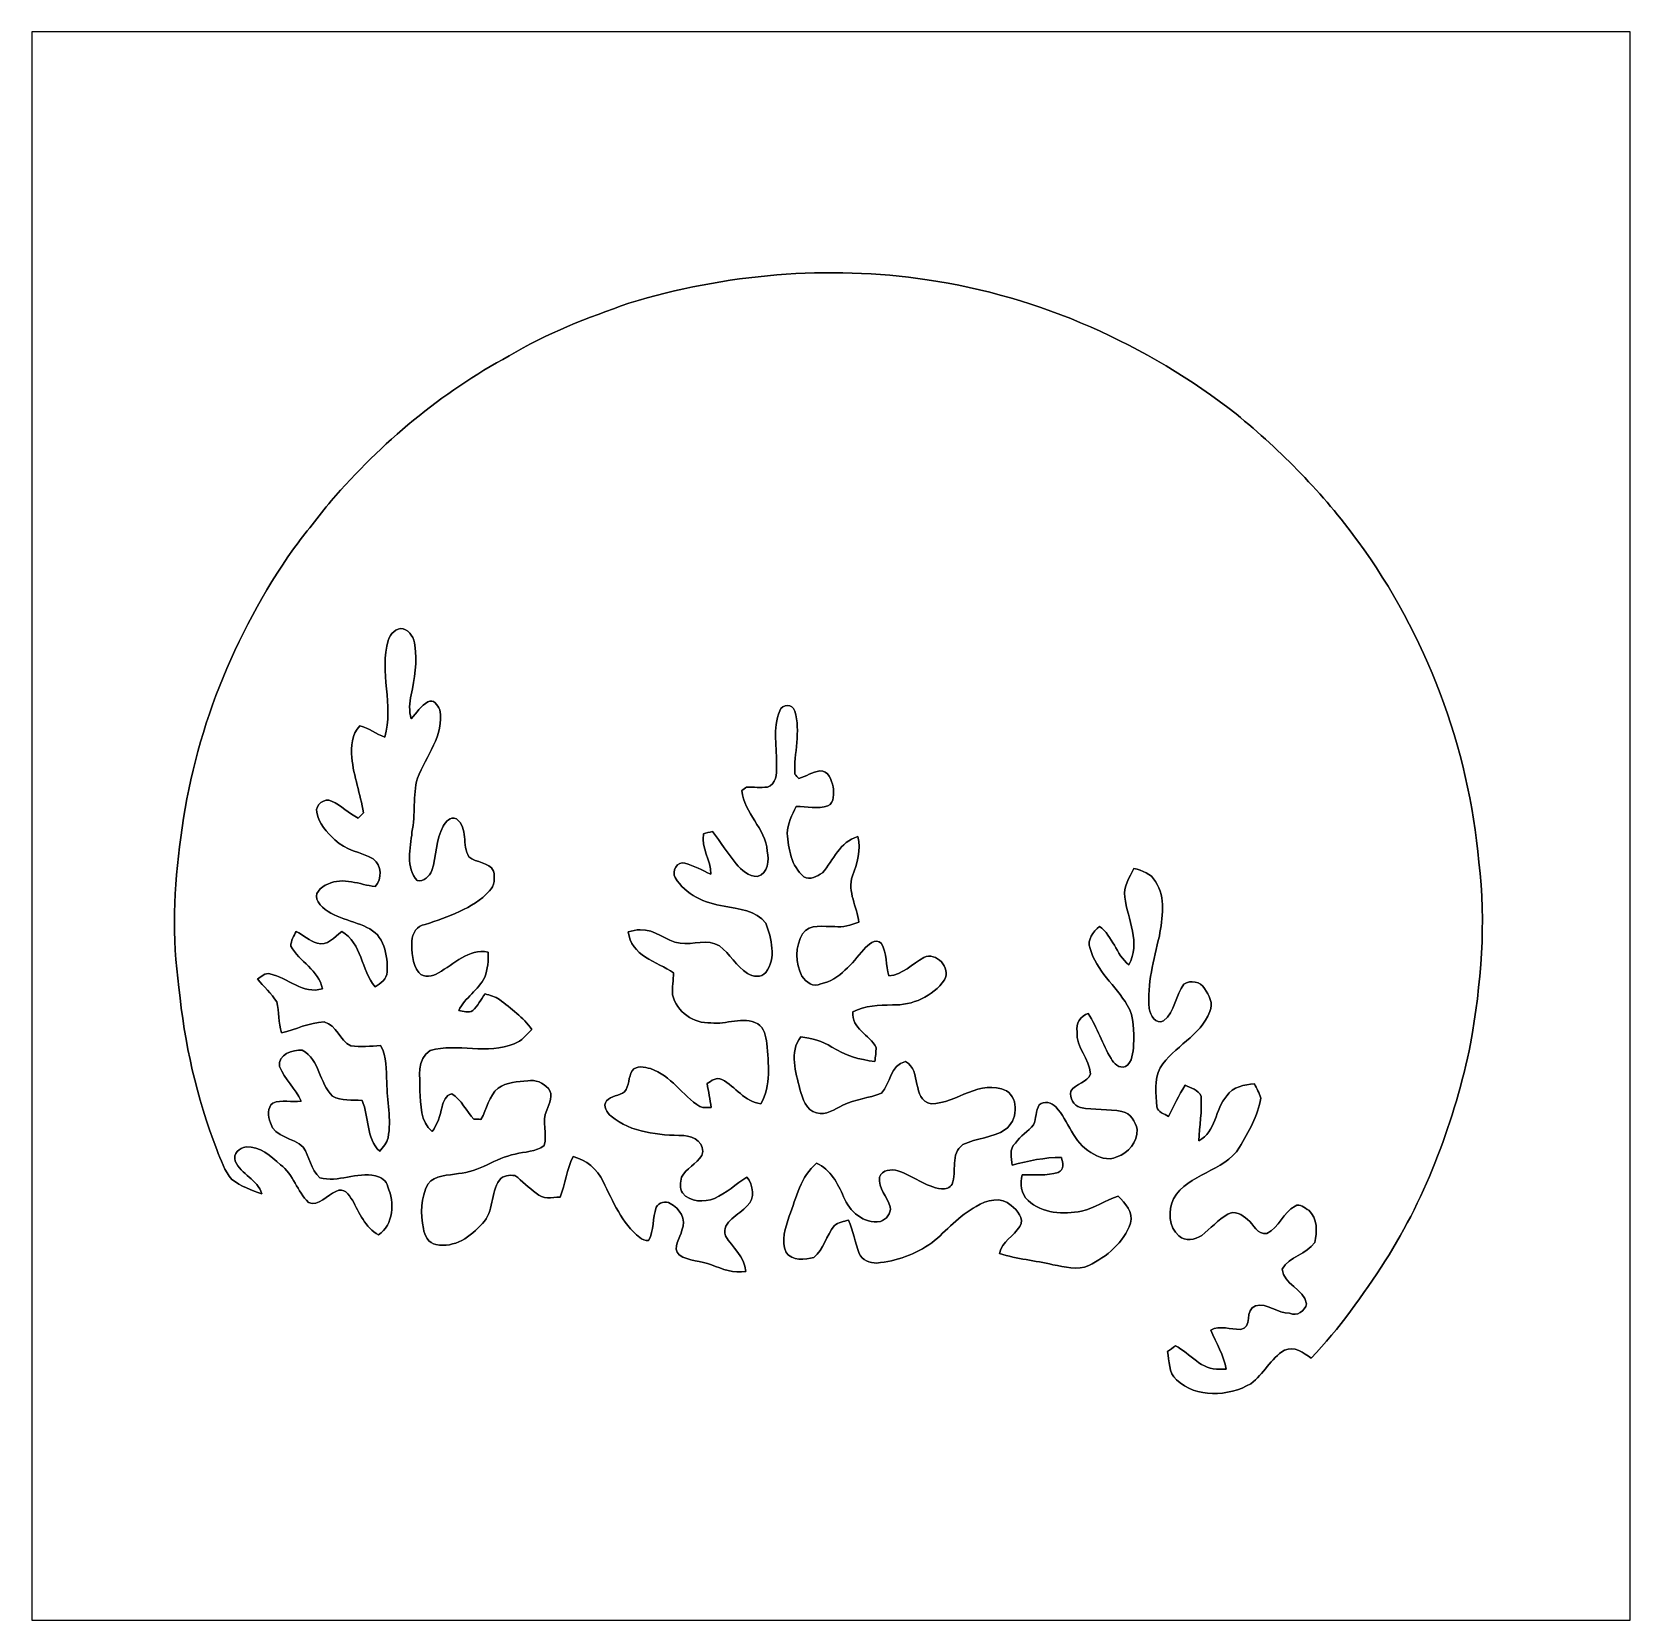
# Model space of a CAD drawing. Header units: centimetres. Extents: x -16.8 to 16.8, y -16.7 to 16.7.
import ezdxf

# ---------------------------------------------------------------- set-up
doc = ezdxf.new("R2010")
doc.units = ezdxf.units.CM
doc.header["$MEASUREMENT"] = 0
doc.layers.add('Layer 1', color=7, linetype='Continuous')

msp = doc.modelspace()

# ---------------------------------------------------------------- linework, layer by layer
at = {"layer": 'Layer 1', "color": 7}
for points, knots in [([(-16.77458, 16.66875), (-16.77458, 16.66875), (16.77458, 16.66875), (16.77458, 16.66875), (16.77458, 16.66875), (16.77458, 16.66875), (16.77458, -16.66875), (16.77458, -16.66875), (16.77458, -16.66875), (16.77458, -16.66875), (-16.77458, -16.66875), (-16.77458, -16.66875), (-16.77458, -16.66875), (-16.77458, -16.66875), (-16.77458, 16.66875), (-16.77458, 16.66875), (-16.77458, 16.66875), (-16.77458, 16.66875), (-16.77458, 16.66875), (-16.77458, 16.66875)], [0, 0, 0, 0, 0.16666667, 0.16666667, 0.16666667, 0.16666667, 0.33333333, 0.33333333, 0.33333333, 0.33333333, 0.5, 0.5, 0.5, 0.5, 0.66666667, 0.66666667, 0.66666667, 0.66666667, 1, 1, 1, 1]), ([(-4.24109, 10.97597), (-5.10505, 10.66976), (-5.97394, 10.34627), (-6.75958, 9.86755), (-6.75958, 9.86755), (-8.18233, 9.10167), (-9.43892, 8.0451), (-10.49443, 6.82554), (-10.49443, 6.82554), (-10.76184, 6.49217), (-11.03101, 6.16021), (-11.28536, 5.81695), (-11.28536, 5.81695), (-12.53702, 4.02272), (-13.38439, 1.93216), (-13.64897, -0.24448), (-13.64897, -0.24448), (-13.80173, -1.28482), (-13.83524, -2.34668), (-13.68884, -3.38949), (-13.68884, -3.38949), (-13.57806, -4.55189), (-13.31666, -5.70124), (-12.89403, -6.79027), (-12.89403, -6.79027), (-12.80901, -7.00969), (-12.7314, -7.24112), (-12.57653, -7.4228), (-12.57653, -7.4228), (-12.38426, -7.55333), (-12.17083, -7.65775), (-11.94647, -7.72019), (-11.94647, -7.72019), (-12.04031, -7.4235), (-12.38814, -7.31591), (-12.50668, -7.03404), (-12.50668, -7.03404), (-12.56242, -6.87846), (-12.41884, -6.74899), (-12.28055, -6.7377), (-12.28055, -6.7377), (-11.98598, -6.71054), (-11.76267, -6.93667), (-11.55488, -7.10953), (-11.55488, -7.10953), (-11.28748, -7.3152), (-11.20775, -7.67186), (-10.97104, -7.90257), (-10.97104, -7.90257), (-10.7569, -8.00629), (-10.5791, -7.73183), (-10.39213, -7.67574), (-10.39213, -7.67574), (-10.22773, -7.56885), (-10.12331, -7.74241), (-10.04711, -7.85424), (-10.04711, -7.85424), (-9.90177, -8.12165), (-9.77971, -8.42716), (-9.50136, -8.58344), (-9.50136, -8.58344), (-9.17822, -8.36895), (-9.1567, -7.90434), (-9.30522, -7.57555), (-9.30522, -7.57555), (-9.32744, -7.44008), (-9.44845, -7.37376), (-9.56557, -7.34236), (-9.56557, -7.34236), (-9.95715, -7.25523), (-10.34556, -7.49229), (-10.73362, -7.38364), (-10.73362, -7.38364), (-10.92235, -7.21184), (-10.93893, -6.9409), (-11.08322, -6.74229), (-11.08322, -6.74229), (-11.2836, -6.53274), (-11.68118, -6.5472), (-11.76831, -6.22829), (-11.76831, -6.22829), (-11.82017, -6.09953), (-11.83605, -5.91009), (-11.71857, -5.81519), (-11.71857, -5.81519), (-11.53195, -5.73969), (-11.32029, -5.80284), (-11.12591, -5.77956), (-11.12591, -5.77956), (-11.23209, -5.51004), (-11.47551, -5.31954), (-11.5757, -5.05001), (-11.5757, -5.05001), (-11.61874, -4.80201), (-11.297, -4.68559), (-11.0998, -4.70747), (-11.0998, -4.70747), (-10.73079, -4.90432), (-10.74773, -5.39432), (-10.46621, -5.66808), (-10.46621, -5.66808), (-10.28524, -5.79014), (-10.04923, -5.7337), (-9.84568, -5.76227), (-9.84568, -5.76227), (-9.68551, -6.10835), (-9.77265, -6.54756), (-9.4742, -6.82872), (-9.4742, -6.82872), (-9.40435, -6.74194), (-9.32074, -6.65621), (-9.29887, -6.54297), (-9.29887, -6.54297), (-9.22549, -6.15668), (-9.32039, -5.76756), (-9.32568, -5.37986), (-9.32568, -5.37986), (-9.34367, -5.11986), (-9.31439, -4.83905), (-9.45586, -4.60728), (-9.45586, -4.60728), (-9.66364, -4.62104), (-9.87707, -4.64644), (-10.08345, -4.61327), (-10.08345, -4.61327), (-10.3184, -4.50497), (-10.37202, -4.18006), (-10.63978, -4.11445), (-10.63978, -4.11445), (-10.95304, -4.12256), (-11.23527, -4.27355), (-11.53724, -4.33881), (-11.53724, -4.33881), (-11.60604, -4.12856), (-11.5824, -3.90172), (-11.63461, -3.689), (-11.63461, -3.689), (-11.74926, -3.51367), (-11.90978, -3.3722), (-12.04172, -3.21028), (-12.04172, -3.21028), (-11.96128, -3.16336), (-11.8812, -3.07799), (-11.77925, -3.10303), (-11.77925, -3.10303), (-11.40319, -3.18206), (-11.08287, -3.54365), (-10.67647, -3.41736), (-10.67647, -3.41736), (-10.74667, -3.02084), (-11.16542, -2.85221), (-11.34251, -2.52024), (-11.34251, -2.52024), (-11.33546, -2.40559), (-11.28078, -2.30752), (-11.22468, -2.21227), (-11.22468, -2.21227), (-11.07969, -2.29482), (-10.94811, -2.40736), (-10.78794, -2.46027), (-10.78794, -2.46027), (-10.56993, -2.53471), (-10.43023, -2.32339), (-10.27077, -2.21756), (-10.27077, -2.21756), (-9.84673, -2.46239), (-9.86014, -3.0226), (-9.57227, -3.37785), (-9.57227, -3.37785), (-9.45586, -3.30623), (-9.32215, -3.21557), (-9.31616, -3.06388), (-9.31616, -3.06388), (-9.29887, -2.71851), (-9.38389, -2.27295), (-9.7469, -2.13078), (-9.7469, -2.13078), (-10.07921, -1.95227), (-10.54065, -1.92934), (-10.76713, -1.59385), (-10.76713, -1.59385), (-10.88319, -1.43616), (-10.70716, -1.26647), (-10.56111, -1.2192), (-10.56111, -1.2192), (-10.23867, -1.0608), (-9.89577, -1.2319), (-9.5691, -1.27247), (-9.5691, -1.27247), (-9.42552, -1.10102), (-9.42516, -0.83714), (-9.60861, -0.68898), (-9.60861, -0.68898), (-9.8746, -0.54822), (-10.19281, -0.50941), (-10.41612, -0.29139), (-10.41612, -0.29139), (-10.58051, -0.13194), (-10.75866, 0.05186), (-10.79571, 0.28751), (-10.79571, 0.28751), (-10.82816, 0.44873), (-10.63096, 0.59902), (-10.4835, 0.52388), (-10.4835, 0.52388), (-10.28312, 0.42968), (-10.12437, 0.26599), (-9.92576, 0.16616), (-9.92576, 0.16616), (-9.88942, 0.20461), (-9.85273, 0.24236), (-9.81569, 0.27975), (-9.81569, 0.27975), (-9.87743, 0.66922), (-10.01995, 1.04211), (-10.06158, 1.4351), (-10.06158, 1.4351), (-10.07604, 1.65982), (-10.06969, 1.93534), (-9.88836, 2.09938), (-9.88836, 2.09938), (-9.70174, 2.05423), (-9.54617, 1.92934), (-9.36625, 1.86478), (-9.36625, 1.86478), (-9.17681, 2.5333), (-9.48761, 3.23144), (-9.29393, 3.89749), (-9.29393, 3.89749), (-9.25548, 4.0326), (-9.13412, 4.16419), (-8.98243, 4.14196), (-8.98243, 4.14196), (-8.83708, 4.09575), (-8.75171, 3.93665), (-8.73407, 3.79307), (-8.73407, 3.79307), (-8.68856, 3.44629), (-8.73619, 3.09386), (-8.81521, 2.75519), (-8.81521, 2.75519), (-8.84767, 2.58833), (-8.86495, 2.413), (-8.81168, 2.24861), (-8.81168, 2.24861), (-8.69738, 2.3689), (-8.61448, 2.52871), (-8.46102, 2.60597), (-8.46102, 2.60597), (-8.34849, 2.67899), (-8.25147, 2.53294), (-8.21373, 2.44087), (-8.21373, 2.44087), (-8.1153, 1.90288), (-8.49948, 1.47108), (-8.68292, 1.00154), (-8.68292, 1.00154), (-8.78381, 0.63394), (-8.71996, 0.24483), (-8.79651, -0.12806), (-8.79651, -0.12806), (-8.82685, -0.46496), (-8.93763, -0.8696), (-8.68927, -1.14653), (-8.68927, -1.14653), (-8.54639, -1.17122), (-8.42857, -1.05939), (-8.38165, -0.93451), (-8.38165, -0.93451), (-8.27864, -0.63218), (-8.30051, -0.29034), (-8.14176, -0.0067), (-8.14176, -0.0067), (-8.08038, 0.08502), (-8.00241, 0.21026), (-7.86306, 0.14852), (-7.86306, 0.14852), (-7.60906, -0.03986), (-7.75335, -0.40887), (-7.59989, -0.64805), (-7.59989, -0.64805), (-7.45173, -0.78034), (-7.17868, -0.74754), (-7.08413, -0.94509), (-7.08413, -0.94509), (-7.05026, -1.0862), (-7.06191, -1.25801), (-7.17162, -1.36419), (-7.17162, -1.36419), (-7.52475, -1.74801), (-8.04157, -1.89971), (-8.51923, -2.06834), (-8.51923, -2.06834), (-8.69668, -2.08668), (-8.79052, -2.25778), (-8.79793, -2.41759), (-8.79793, -2.41759), (-8.79969, -2.63878), (-8.8011, -2.89666), (-8.65082, -3.07799), (-8.65082, -3.07799), (-8.5471, -3.19934), (-8.36013, -3.16195), (-8.24054, -3.08187), (-8.24054, -3.08187), (-7.9121, -2.89807), (-7.61153, -2.57493), (-7.19843, -2.64654), (-7.19843, -2.64654), (-7.18644, -2.82399), (-7.20443, -3.00426), (-7.26899, -3.17183), (-7.26899, -3.17183), (-7.39669, -3.4477), (-7.68844, -3.59869), (-7.81473, -3.87526), (-7.81473, -3.87526), (-7.71948, -3.89043), (-7.60977, -3.9303), (-7.51981, -3.87526), (-7.51981, -3.87526), (-7.41151, -3.77649), (-7.34942, -3.6382), (-7.26299, -3.52284), (-7.26299, -3.52284), (-7.16139, -3.55529), (-7.04779, -3.57576), (-6.96101, -3.64349), (-6.96101, -3.64349), (-6.71654, -3.83223), (-6.46254, -4.01779), (-6.27909, -4.27073), (-6.27909, -4.27073), (-6.38916, -4.38503), (-6.49323, -4.5152), (-6.6481, -4.57059), (-6.6481, -4.57059), (-7.21184, -4.80871), (-7.83625, -4.55224), (-8.41269, -4.71205), (-8.41269, -4.71205), (-8.7122, -4.89373), (-8.62295, -5.26803), (-8.6293, -5.55696), (-8.6293, -5.55696), (-8.61201, -5.84764), (-8.62224, -6.21101), (-8.37248, -6.41562), (-8.37248, -6.41562), (-8.26382, -6.26039), (-8.20385, -6.08118), (-8.16645, -5.89739), (-8.16645, -5.89739), (-8.14352, -5.78203), (-8.08673, -5.65009), (-7.95973, -5.62046), (-7.95973, -5.62046), (-7.75582, -5.7464), (-7.65881, -5.98452), (-7.49759, -6.15527), (-7.49759, -6.15527), (-7.44784, -6.15597), (-7.3981, -6.15703), (-7.34836, -6.15809), (-7.34836, -6.15809), (-7.22242, -5.94184), (-7.18185, -5.67337), (-6.99064, -5.50016), (-6.99064, -5.50016), (-6.80826, -5.37704), (-6.57789, -5.3654), (-6.36552, -5.34811), (-6.36552, -5.34811), (-6.20501, -5.31283), (-6.03991, -5.39432), (-5.93408, -5.51109), (-5.93408, -5.51109), (-5.82119, -5.64197), (-5.91114, -5.82471), (-5.96265, -5.96512), (-5.96265, -5.96512), (-6.08612, -6.19654), (-5.94748, -6.46959), (-6.02333, -6.71054), (-6.02333, -6.71054), (-6.19478, -6.84424), (-6.43079, -6.83401), (-6.63258, -6.8894), (-6.63258, -6.8894), (-7.04921, -6.9663), (-7.38928, -7.27146), (-7.82108, -7.29474), (-7.82108, -7.29474), (-8.03381, -7.33989), (-8.31921, -7.31591), (-8.46243, -7.51805), (-8.46243, -7.51805), (-8.61413, -7.80168), (-8.61977, -8.14246), (-8.55663, -8.45114), (-8.55663, -8.45114), (-8.5404, -8.59825), (-8.44762, -8.75559), (-8.2931, -8.78664), (-8.2931, -8.78664), (-7.90787, -8.86672), (-7.55721, -8.61766), (-7.31696, -8.34531), (-7.31696, -8.34531), (-7.07531, -8.09519), (-7.14798, -7.70996), (-6.9596, -7.43373), (-6.9596, -7.43373), (-6.88904, -7.33178), (-6.74511, -7.32437), (-6.63434, -7.33813), (-6.63434, -7.33813), (-6.47947, -7.45208), (-6.35, -7.59919), (-6.18772, -7.70467), (-6.18772, -7.70467), (-6.05473, -7.85001), (-5.85893, -7.7918), (-5.68748, -7.7918), (-5.68748, -7.7918), (-5.57248, -7.51417), (-5.54531, -7.20937), (-5.4162, -6.93773), (-5.4162, -6.93773), (-5.14174, -7.00652), (-4.90326, -7.20584), (-4.78473, -7.46231), (-4.78473, -7.46231), (-4.57764, -7.88282), (-4.39138, -8.33614), (-4.01673, -8.63953), (-4.01673, -8.63953), (-3.96663, -8.68609), (-3.89643, -8.6995), (-3.83011, -8.70303), (-3.83011, -8.70303), (-3.71193, -8.48995), (-3.75003, -8.22889), (-3.66783, -8.00417), (-3.66783, -8.00417), (-3.61844, -7.90081), (-3.47133, -7.86659), (-3.37503, -7.92409), (-3.37503, -7.92409), (-3.181, -8.02499), (-3.02331, -8.26206), (-3.12843, -8.48184), (-3.12843, -8.48184), (-3.15842, -8.64976), (-3.34398, -8.85296), (-3.18417, -9.0043), (-3.18417, -9.0043), (-2.98556, -9.13836), (-2.72909, -9.12389), (-2.51001, -9.21244), (-2.51001, -9.21244), (-2.27894, -9.30204), (-2.04223, -9.39588), (-1.78717, -9.34967), (-1.78717, -9.34967), (-1.80869, -9.03746), (-2.07081, -8.84978), (-2.21721, -8.60178), (-2.21721, -8.60178), (-2.30364, -8.29345), (-1.91735, -8.16822), (-1.76142, -7.97313), (-1.76142, -7.97313), (-1.58221, -7.82073), (-1.63336, -7.53569), (-1.76601, -7.36953), (-1.76601, -7.36953), (-1.99425, -7.51734), (-2.1971, -7.70819), (-2.44793, -7.81897), (-2.44793, -7.81897), (-2.66277, -7.90575), (-2.96369, -7.89834), (-3.11609, -7.7029), (-3.11609, -7.7029), (-3.19299, -7.61012), (-3.15031, -7.47642), (-3.13866, -7.37376), (-3.13866, -7.37376), (-3.03601, -7.18855), (-2.82857, -7.09401), (-2.71074, -6.92044), (-2.71074, -6.92044), (-2.61867, -6.66609), (-2.88219, -6.51051), (-3.09245, -6.49711), (-3.09245, -6.49711), (-3.61915, -6.49146), (-4.18959, -6.44031), (-4.61257, -6.09388), (-4.61257, -6.09388), (-4.70535, -6.02156), (-4.79672, -5.87869), (-4.71135, -5.76721), (-4.71135, -5.76721), (-4.61469, -5.65785), (-4.44606, -5.66561), (-4.33317, -5.57847), (-4.33317, -5.57847), (-4.22945, -5.455), (-4.25873, -5.26944), (-4.17266, -5.13821), (-4.17266, -5.13821), (-4.08552, -5.01262), (-3.91266, -5.06659), (-3.78848, -5.09376), (-3.78848, -5.09376), (-3.3595, -5.23487), (-3.12314, -5.6582), (-2.75167, -5.88927), (-2.75167, -5.88927), (-2.67723, -5.92384), (-2.59221, -5.90903), (-2.51284, -5.90832), (-2.51284, -5.90832), (-2.53894, -5.73934), (-2.57034, -5.57213), (-2.60279, -5.40456), (-2.60279, -5.40456), (-2.5079, -5.35481), (-2.40171, -5.25498), (-2.28988, -5.32306), (-2.28988, -5.32306), (-2.00131, -5.47053), (-1.81716, -5.79155), (-1.47144, -5.83142), (-1.47144, -5.83142), (-1.25518, -5.44513), (-1.30845, -4.98792), (-1.34902, -4.56565), (-1.34902, -4.56565), (-1.36243, -4.41466), (-1.40582, -4.24145), (-1.53741, -4.15008), (-1.53741, -4.15008), (-1.84538, -3.99203), (-2.19745, -4.17266), (-2.52166, -4.1335), (-2.52166, -4.1335), (-2.88149, -4.15114), (-3.24661, -3.90278), (-3.32458, -3.54436), (-3.32458, -3.54436), (-3.33516, -3.38914), (-3.30941, -3.23391), (-3.30306, -3.0794), (-3.30306, -3.0794), (-3.65689, -2.85009), (-4.20617, -2.72098), (-4.25556, -2.22179), (-4.25556, -2.22179), (-4.17301, -2.20274), (-4.09011, -2.17734), (-4.00438, -2.17876), (-4.00438, -2.17876), (-3.69323, -2.16323), (-3.4671, -2.42147), (-3.16971, -2.46239), (-3.16971, -2.46239), (-2.89348, -2.49731), (-2.59503, -2.35691), (-2.34139, -2.51848), (-2.34139, -2.51848), (-2.12196, -2.68464), (-1.98755, -2.94428), (-1.75613, -3.09633), (-1.75613, -3.09633), (-1.64112, -3.15701), (-1.45591, -3.20075), (-1.37089, -3.07375), (-1.37089, -3.07375), (-1.14194, -2.78377), (-1.24954, -2.35691), (-1.37054, -2.03976), (-1.37054, -2.03976), (-1.57445, -1.76706), (-1.94063, -1.74237), (-2.24578, -1.68063), (-2.24578, -1.68063), (-2.64301, -1.62137), (-3.0607, -1.44604), (-3.26954, -1.08303), (-3.26954, -1.08303), (-3.35386, -0.95603), (-3.22298, -0.72355), (-3.0667, -0.77788), (-3.0667, -0.77788), (-2.87655, -0.8322), (-2.70404, -0.93204), (-2.52307, -1.01), (-2.52307, -1.01), (-2.52271, -0.7179), (-2.72486, -0.46108), (-2.68005, -0.16298), (-2.68005, -0.16298), (-2.61655, -0.14711), (-2.55305, -0.13123), (-2.4892, -0.11642), (-2.4892, -0.11642), (-2.31951, -0.33902), (-2.16429, -0.57221), (-1.99319, -0.7941), (-1.99319, -0.7941), (-1.87784, -0.92851), (-1.73002, -1.05939), (-1.54129, -1.06045), (-1.54129, -1.06045), (-1.32009, -0.99378), (-1.29646, -0.71649), (-1.3395, -0.5274), (-1.3395, -0.5274), (-1.37195, -0.04763), (-1.82492, 0.26635), (-1.8736, 0.74401), (-1.8736, 0.74401), (-1.83974, 0.76835), (-1.80622, 0.79234), (-1.772, 0.81668), (-1.772, 0.81668), (-1.62772, 0.82338), (-1.4792, 0.79551), (-1.33491, 0.81809), (-1.33491, 0.81809), (-1.15923, 0.87171), (-1.12783, 1.09643), (-1.14688, 1.25095), (-1.14688, 1.25095), (-1.12289, 1.63583), (-1.23402, 2.04893), (-1.07668, 2.41723), (-1.07668, 2.41723), (-1.02729, 2.56223), (-0.79869, 2.56999), (-0.76165, 2.41335), (-0.76165, 2.41335), (-0.62512, 1.98226), (-0.78281, 1.52823), (-0.76024, 1.08797), (-0.76024, 1.08797), (-0.73096, 1.05728), (-0.70168, 1.02658), (-0.67239, 0.99519), (-0.67239, 0.99519), (-0.52564, 1.04599), (-0.39017, 1.13418), (-0.23495, 1.15852), (-0.23495, 1.15852), (-0.05539, 1.1624), (0.01235, 0.96802), (0.0448, 0.82374), (0.0448, 0.82374), (0.06103, 0.68545), (0.07514, 0.49742), (-0.06597, 0.42086), (-0.06597, 0.42086), (-0.27905, 0.34819), (-0.51153, 0.41487), (-0.7306, 0.40711), (-0.7306, 0.40711), (-0.82233, 0.23248), (-0.90699, 0.0448), (-0.91863, -0.15452), (-0.91863, -0.15452), (-0.89041, -0.47943), (-0.83855, -0.84138), (-0.56974, -1.06398), (-0.56974, -1.06398), (-0.44133, -1.14618), (-0.29245, -1.05269), (-0.18062, -0.98354), (-0.18062, -0.98354), (0.05221, -0.71649), (0.1838, -0.32879), (0.56198, -0.22366), (0.56198, -0.22366), (0.63923, -0.50306), (0.54751, -0.78528), (0.44873, -1.04634), (0.44873, -1.04634), (0.34114, -1.38395), (0.54751, -1.69404), (0.58314, -2.02177), (0.58314, -2.02177), (0.4191, -2.07504), (0.25435, -2.1396), (0.07761, -2.10926), (0.07761, -2.10926), (-0.15099, -2.11949), (-0.44344, -2.04364), (-0.59549, -2.2606), (-0.59549, -2.2606), (-0.75283, -2.52801), (-0.75318, -2.87937), (-0.60889, -3.15278), (-0.60889, -3.15278), (-0.52246, -3.2766), (-0.37465, -3.40043), (-0.21096, -3.31258), (-0.21096, -3.31258), (0.18733, -3.23144), (0.43709, -2.88008), (0.68686, -2.59151), (0.68686, -2.59151), (0.77788, -2.49731), (0.93063, -2.34139), (1.0601, -2.46627), (1.0601, -2.46627), (1.17404, -2.67194), (1.15253, -2.92241), (1.21214, -3.14713), (1.21214, -3.14713), (1.5053, -3.12244), (1.70639, -2.89631), (1.94698, -2.75872), (1.94698, -2.75872), (2.20804, -2.6349), (2.53048, -2.97533), (2.38266, -3.22898), (2.38266, -3.22898), (2.14066, -3.58105), (1.7085, -3.76661), (1.28834, -3.75708), (1.28834, -3.75708), (1.00365, -3.75814), (0.71614, -3.77331), (0.45649, -3.8989), (0.45649, -3.8989), (0.42616, -4.25803), (0.80786, -4.37762), (0.94791, -4.65067), (0.94791, -4.65067), (0.94439, -4.74662), (0.93557, -4.84611), (0.91934, -4.94171), (0.91934, -4.94171), (0.59937, -4.9082), (0.28787, -4.81577), (0.01799, -4.64009), (0.01799, -4.64009), (-0.17568, -4.51026), (-0.40499, -4.45946), (-0.63218, -4.42666), (-0.63218, -4.42666), (-0.88547, -4.75227), (-0.73942, -5.16467), (-0.65123, -5.52168), (-0.65123, -5.52168), (-0.60149, -5.71324), (-0.52282, -5.9757), (-0.30163, -6.02192), (-0.30163, -6.02192), (-0.10231, -6.08083), (0.07761, -5.9436), (0.24871, -5.86352), (0.24871, -5.86352), (0.50236, -5.72805), (0.79798, -5.71782), (1.06045, -5.60881), (1.06045, -5.60881), (1.24954, -5.40702), (1.24531, -5.00768), (1.56633, -4.94524), (1.56633, -4.94524), (1.91523, -5.13574), (1.67464, -5.73158), (2.10291, -5.83459), (2.10291, -5.83459), (2.6476, -5.81942), (3.12244, -5.29802), (3.68335, -5.55943), (3.68335, -5.55943), (3.95464, -5.73581), (3.91266, -6.1916), (3.6576, -6.37187), (3.6576, -6.37187), (3.39443, -6.55179), (3.05082, -6.54614), (2.76966, -6.68867), (2.76966, -6.68867), (2.49449, -6.8767), (2.64724, -7.25276), (2.54459, -7.52122), (2.54459, -7.52122), (2.50155, -7.6013), (2.40136, -7.62071), (2.3181, -7.61788), (2.3181, -7.61788), (1.98402, -7.57273), (1.71979, -7.3406), (1.40476, -7.24041), (1.40476, -7.24041), (1.26647, -7.19772), (1.0735, -7.21466), (1.01741, -7.36917), (1.01741, -7.36917), (0.98672, -7.61083), (1.1871, -7.7791), (1.24142, -7.99712), (1.24142, -7.99712), (1.27035, -8.134), (1.15711, -8.25853), (1.03576, -8.30263), (1.03576, -8.30263), (0.68827, -8.36189), (0.38347, -8.08919), (0.26494, -7.78334), (0.26494, -7.78334), (0.14534, -7.50323), (-0.01482, -7.21431), (-0.30163, -7.07884), (-0.30163, -7.07884), (-0.64276, -7.35471), (-0.72531, -7.80344), (-0.87701, -8.19115), (-0.87701, -8.19115), (-0.95532, -8.43209), (-1.05869, -8.70479), (-0.94227, -8.95103), (-0.94227, -8.95103), (-0.81844, -9.14153), (-0.54328, -9.0999), (-0.35878, -9.06074), (-0.35878, -9.06074), (-0.1524, -8.88647), (-0.09525, -8.59931), (0.0695, -8.39223), (0.0695, -8.39223), (0.14464, -8.30897), (0.27481, -8.3118), (0.36971, -8.27158), (0.36971, -8.27158), (0.46284, -8.50018), (0.50976, -8.7436), (0.59372, -8.97572), (0.59372, -8.97572), (0.65087, -9.12178), (0.81774, -9.16693), (0.95814, -9.17399), (0.95814, -9.17399), (1.37336, -9.13977), (1.77729, -8.98772), (2.11772, -8.74889), (2.11772, -8.74889), (2.43029, -8.49806), (2.6864, -8.1721), (3.04976, -7.98759), (3.04976, -7.98759), (3.2639, -7.85107), (3.57576, -7.77028), (3.78389, -7.96396), (3.78389, -7.96396), (3.90243, -8.06944), (4.07529, -8.23877), (3.96452, -8.40952), (3.96452, -8.40952), (3.83258, -8.60601), (3.59163, -8.72137), (3.54048, -8.97537), (3.54048, -8.97537), (3.90384, -9.0932), (4.28801, -9.12001), (4.65878, -9.20997), (4.65878, -9.20997), (4.90502, -9.25336), (5.17278, -9.34085), (5.41232, -9.22338), (5.41232, -9.22338), (5.79049, -9.04452), (6.14715, -8.74113), (6.2865, -8.33649), (6.2865, -8.33649), (6.35741, -8.09978), (6.17396, -7.91986), (6.02721, -7.76993), (6.02721, -7.76993), (5.76051, -7.84895), (5.53473, -8.03063), (5.25992, -8.08284), (5.25992, -8.08284), (4.88068, -8.16292), (4.43301, -8.13611), (4.13597, -7.85918), (4.13597, -7.85918), (3.98498, -7.72301), (3.96381, -7.50746), (4.01673, -7.32261), (4.01673, -7.32261), (4.26614, -7.31097), (4.53002, -7.35118), (4.7692, -7.27322), (4.7692, -7.27322), (4.90255, -7.21536), (4.86692, -7.06649), (4.8387, -6.95572), (4.8387, -6.95572), (4.48627, -6.95854), (4.14232, -7.02557), (3.80471, -7.12117), (3.80471, -7.12117), (3.79377, -6.96348), (3.73098, -6.77862), (3.87068, -6.65692), (3.87068, -6.65692), (3.97404, -6.50557), (4.13526, -6.41068), (4.25415, -6.27556), (4.25415, -6.27556), (4.30671, -6.13833), (4.29613, -5.98099), (4.37233, -5.85294), (4.37233, -5.85294), (4.47005, -5.76086), (4.63621, -5.80813), (4.72017, -5.89809), (4.72017, -5.89809), (4.9911, -6.19584), (5.08882, -6.64386), (5.45394, -6.85553), (5.45394, -6.85553), (5.61552, -6.94972), (5.81272, -7.03721), (5.99863, -6.94831), (5.99863, -6.94831), (6.24593, -6.87317), (6.43114, -6.63152), (6.43043, -6.37117), (6.43043, -6.37117), (6.38492, -6.20995), (6.28967, -6.02474), (6.1087, -5.99264), (6.1087, -5.99264), (5.82224, -5.93161), (5.52168, -5.97359), (5.23663, -5.90656), (5.23663, -5.90656), (5.08811, -5.87304), (5.00239, -5.7083), (5.03696, -5.56719), (5.03696, -5.56719), (5.12939, -5.40032), (5.39256, -5.39221), (5.44583, -5.2003), (5.44583, -5.2003), (5.43772, -4.88421), (5.13539, -4.64891), (5.16925, -4.32259), (5.16925, -4.32259), (5.12762, -4.1402), (5.23946, -3.98956), (5.40209, -3.93312), (5.40209, -3.93312), (5.58624, -4.23686), (5.69842, -4.57764), (5.87904, -4.88315), (5.87904, -4.88315), (5.93302, -4.98792), (6.05296, -5.09623), (6.17926, -5.05178), (6.17926, -5.05178), (6.33342, -4.95864), (6.33906, -4.74945), (6.35282, -4.59246), (6.35282, -4.59246), (6.35564, -4.31306), (6.37434, -4.00791), (6.22053, -3.76096), (6.22053, -3.76096), (5.97852, -3.35456), (5.56472, -3.03953), (5.43983, -2.56893), (5.43983, -2.56893), (5.36893, -2.37631), (5.51004, -2.22744), (5.63386, -2.10855), (5.63386, -2.10855), (5.92314, -2.30858), (5.97782, -2.69804), (6.25157, -2.91218), (6.25157, -2.91218), (6.51475, -2.46168), (6.22759, -1.95756), (6.1662, -1.49401), (6.1662, -1.49401), (6.1341, -1.27035), (6.26498, -1.0795), (6.36094, -0.89218), (6.36094, -0.89218), (6.53274, -0.93345), (6.72465, -0.99483), (6.81002, -1.16523), (6.81002, -1.16523), (7.04356, -1.50707), (6.95501, -1.93287), (6.89363, -2.31034), (6.89363, -2.31034), (6.77898, -2.80917), (6.63046, -3.31364), (6.67914, -3.83152), (6.67914, -3.83152), (6.70031, -3.97016), (6.81284, -4.17583), (6.98182, -4.09116), (6.98182, -4.09116), (7.23159, -3.90596), (7.22207, -3.54894), (7.4101, -3.31682), (7.4101, -3.31682), (7.54662, -3.22721), (7.75935, -3.26602), (7.84437, -3.4096), (7.84437, -3.4096), (7.92762, -3.55247), (8.04227, -3.72463), (7.9502, -3.89572), (7.9502, -3.89572), (7.76499, -4.41043), (7.18749, -4.62527), (6.91268, -5.07577), (6.91268, -5.07577), (6.78039, -5.32694), (6.82131, -5.62504), (6.84001, -5.89668), (6.84001, -5.89668), (6.86611, -6.01063), (7.00052, -6.04273), (7.08378, -6.09812), (7.08378, -6.09812), (7.19596, -5.87693), (7.29897, -5.65079), (7.43338, -5.44195), (7.43338, -5.44195), (7.54662, -5.50051), (7.71666, -5.53367), (7.76781, -5.67161), (7.76781, -5.67161), (7.79216, -5.98417), (7.73677, -6.29673), (7.72019, -6.60894), (7.72019, -6.60894), (8.07967, -6.41879), (8.06097, -5.9496), (8.30933, -5.66455), (8.30933, -5.66455), (8.43456, -5.47335), (8.67798, -5.43031), (8.88859, -5.41267), (8.88859, -5.41267), (8.93304, -5.51074), (8.99548, -5.60458), (9.02406, -5.71041), (9.02406, -5.71041), (8.96232, -6.08577), (8.76688, -6.42161), (8.57673, -6.74441), (8.57673, -6.74441), (8.24653, -7.26899), (7.50358, -7.28521), (7.18891, -7.82426), (7.18891, -7.82426), (7.0806, -8.0712), (7.08272, -8.41975), (7.30356, -8.60637), (7.30356, -8.60637), (7.43832, -8.72702), (7.64399, -8.69068), (7.78228, -8.59331), (7.78228, -8.59331), (7.96854, -8.45079), (8.12518, -8.26911), (8.32979, -8.15058), (8.32979, -8.15058), (8.46984, -8.05991), (8.63635, -8.16328), (8.74466, -8.25818), (8.74466, -8.25818), (8.86777, -8.3626), (8.95279, -8.58696), (9.14859, -8.55486), (9.14859, -8.55486), (9.41211, -8.43104), (9.49113, -8.11107), (9.74302, -7.97807), (9.74302, -7.97807), (9.84356, -7.91457), (9.94516, -8.0204), (10.02947, -8.06803), (10.02947, -8.06803), (10.21644, -8.23736), (10.20798, -8.51923), (10.154, -8.74324), (10.154, -8.74324), (9.99031, -8.99548), (9.61813, -9.0357), (9.47349, -9.29993), (9.47349, -9.29993), (9.49113, -9.62907), (9.93105, -9.71232), (9.98326, -10.02947), (9.98326, -10.02947), (9.9508, -10.17834), (9.78394, -10.30358), (9.62836, -10.2302), (9.62836, -10.2302), (9.37789, -10.23444), (9.15776, -10.00125), (8.91011, -10.07216), (8.91011, -10.07216), (8.66881, -10.14765), (8.86319, -10.54629), (8.59437, -10.56746), (8.59437, -10.56746), (8.38694, -10.57204), (8.16857, -10.47291), (7.97137, -10.58439), (7.97137, -10.58439), (8.08849, -10.85356), (8.24583, -11.10932), (8.29451, -11.40389), (8.29451, -11.40389), (8.25077, -11.40319), (8.20737, -11.40248), (8.16434, -11.40107), (8.16434, -11.40107), (7.77663, -11.4367), (7.54521, -11.06805), (7.23018, -10.91248), (7.23018, -10.91248), (7.17479, -10.95269), (7.11906, -10.99291), (7.06367, -11.03277), (7.06367, -11.03277), (7.10847, -11.22998), (7.08378, -11.47692), (7.25029, -11.62332), (7.25029, -11.62332), (7.66798, -12.01632), (8.34249, -11.98069), (8.81415, -11.70693), (8.81415, -11.70693), (9.08297, -11.50796), (9.23149, -11.18059), (9.52041, -11.00349), (9.52041, -11.00349), (9.72432, -10.91001), (9.92434, -11.05747), (10.08239, -11.17318), (10.08239, -11.17318), (10.67294, -10.55053), (11.16647, -9.84603), (11.63567, -9.13024), (11.63567, -9.13024), (12.51514, -7.74136), (13.09123, -6.17679), (13.42813, -4.57235), (13.42813, -4.57235), (13.64439, -3.31611), (13.7608, -2.03059), (13.6017, -0.75988), (13.6017, -0.75988), (13.38227, 1.66229), (12.50068, 4.0192), (11.05923, 5.97923), (11.05923, 5.97923), (10.33498, 6.98077), (9.45903, 7.86589), (8.50582, 8.64976), (8.50582, 8.64976), (6.62975, 10.11767), (4.3815, 11.1185), (2.02177, 11.46634), (2.02177, 11.46634), (-0.06809, 11.78031), (-2.22215, 11.58946), (-4.24109, 10.97597)], [0, 0, 0, 0, 0.003367, 0.003367, 0.003367, 0.003367, 0.00673401, 0.00673401, 0.00673401, 0.00673401, 0.01010101, 0.01010101, 0.01010101, 0.01010101, 0.01346801, 0.01346801, 0.01346801, 0.01346801, 0.01683502, 0.01683502, 0.01683502, 0.01683502, 0.02020202, 0.02020202, 0.02020202, 0.02020202, 0.02356902, 0.02356902, 0.02356902, 0.02356902, 0.02693603, 0.02693603, 0.02693603, 0.02693603, 0.03030303, 0.03030303, 0.03030303, 0.03030303, 0.03367003, 0.03367003, 0.03367003, 0.03367003, 0.03703704, 0.03703704, 0.03703704, 0.03703704, 0.04040404, 0.04040404, 0.04040404, 0.04040404, 0.04377104, 0.04377104, 0.04377104, 0.04377104, 0.04713805, 0.04713805, 0.04713805, 0.04713805, 0.05050505, 0.05050505, 0.05050505, 0.05050505, 0.05387205, 0.05387205, 0.05387205, 0.05387205, 0.05723906, 0.05723906, 0.05723906, 0.05723906, 0.06060606, 0.06060606, 0.06060606, 0.06060606, 0.06397306, 0.06397306, 0.06397306, 0.06397306, 0.06734007, 0.06734007, 0.06734007, 0.06734007, 0.07070707, 0.07070707, 0.07070707, 0.07070707, 0.07407407, 0.07407407, 0.07407407, 0.07407407, 0.07744108, 0.07744108, 0.07744108, 0.07744108, 0.08080808, 0.08080808, 0.08080808, 0.08080808, 0.08417508, 0.08417508, 0.08417508, 0.08417508, 0.08754209, 0.08754209, 0.08754209, 0.08754209, 0.09090909, 0.09090909, 0.09090909, 0.09090909, 0.09427609, 0.09427609, 0.09427609, 0.09427609, 0.0976431, 0.0976431, 0.0976431, 0.0976431, 0.1010101, 0.1010101, 0.1010101, 0.1010101, 0.1043771, 0.1043771, 0.1043771, 0.1043771, 0.10774411, 0.10774411, 0.10774411, 0.10774411, 0.11111111, 0.11111111, 0.11111111, 0.11111111, 0.11447811, 0.11447811, 0.11447811, 0.11447811, 0.11784512, 0.11784512, 0.11784512, 0.11784512, 0.12121212, 0.12121212, 0.12121212, 0.12121212, 0.12457912, 0.12457912, 0.12457912, 0.12457912, 0.12794613, 0.12794613, 0.12794613, 0.12794613, 0.13131313, 0.13131313, 0.13131313, 0.13131313, 0.13468013, 0.13468013, 0.13468013, 0.13468013, 0.13804714, 0.13804714, 0.13804714, 0.13804714, 0.14141414, 0.14141414, 0.14141414, 0.14141414, 0.14478114, 0.14478114, 0.14478114, 0.14478114, 0.14814815, 0.14814815, 0.14814815, 0.14814815, 0.15151515, 0.15151515, 0.15151515, 0.15151515, 0.15488215, 0.15488215, 0.15488215, 0.15488215, 0.15824916, 0.15824916, 0.15824916, 0.15824916, 0.16161616, 0.16161616, 0.16161616, 0.16161616, 0.16498316, 0.16498316, 0.16498316, 0.16498316, 0.16835017, 0.16835017, 0.16835017, 0.16835017, 0.17171717, 0.17171717, 0.17171717, 0.17171717, 0.17508418, 0.17508418, 0.17508418, 0.17508418, 0.17845118, 0.17845118, 0.17845118, 0.17845118, 0.18181818, 0.18181818, 0.18181818, 0.18181818, 0.18518519, 0.18518519, 0.18518519, 0.18518519, 0.18855219, 0.18855219, 0.18855219, 0.18855219, 0.19191919, 0.19191919, 0.19191919, 0.19191919, 0.1952862, 0.1952862, 0.1952862, 0.1952862, 0.1986532, 0.1986532, 0.1986532, 0.1986532, 0.2020202, 0.2020202, 0.2020202, 0.2020202, 0.20538721, 0.20538721, 0.20538721, 0.20538721, 0.20875421, 0.20875421, 0.20875421, 0.20875421, 0.21212121, 0.21212121, 0.21212121, 0.21212121, 0.21548822, 0.21548822, 0.21548822, 0.21548822, 0.21885522, 0.21885522, 0.21885522, 0.21885522, 0.22222222, 0.22222222, 0.22222222, 0.22222222, 0.22558923, 0.22558923, 0.22558923, 0.22558923, 0.22895623, 0.22895623, 0.22895623, 0.22895623, 0.23232323, 0.23232323, 0.23232323, 0.23232323, 0.23569024, 0.23569024, 0.23569024, 0.23569024, 0.23905724, 0.23905724, 0.23905724, 0.23905724, 0.24242424, 0.24242424, 0.24242424, 0.24242424, 0.24579125, 0.24579125, 0.24579125, 0.24579125, 0.24915825, 0.24915825, 0.24915825, 0.24915825, 0.25252525, 0.25252525, 0.25252525, 0.25252525, 0.25589226, 0.25589226, 0.25589226, 0.25589226, 0.25925926, 0.25925926, 0.25925926, 0.25925926, 0.26262626, 0.26262626, 0.26262626, 0.26262626, 0.26599327, 0.26599327, 0.26599327, 0.26599327, 0.26936027, 0.26936027, 0.26936027, 0.26936027, 0.27272727, 0.27272727, 0.27272727, 0.27272727, 0.27609428, 0.27609428, 0.27609428, 0.27609428, 0.27946128, 0.27946128, 0.27946128, 0.27946128, 0.28282828, 0.28282828, 0.28282828, 0.28282828, 0.28619529, 0.28619529, 0.28619529, 0.28619529, 0.28956229, 0.28956229, 0.28956229, 0.28956229, 0.29292929, 0.29292929, 0.29292929, 0.29292929, 0.2962963, 0.2962963, 0.2962963, 0.2962963, 0.2996633, 0.2996633, 0.2996633, 0.2996633, 0.3030303, 0.3030303, 0.3030303, 0.3030303, 0.30639731, 0.30639731, 0.30639731, 0.30639731, 0.30976431, 0.30976431, 0.30976431, 0.30976431, 0.31313131, 0.31313131, 0.31313131, 0.31313131, 0.31649832, 0.31649832, 0.31649832, 0.31649832, 0.31986532, 0.31986532, 0.31986532, 0.31986532, 0.32323232, 0.32323232, 0.32323232, 0.32323232, 0.32659933, 0.32659933, 0.32659933, 0.32659933, 0.32996633, 0.32996633, 0.32996633, 0.32996633, 0.33333333, 0.33333333, 0.33333333, 0.33333333, 0.33670034, 0.33670034, 0.33670034, 0.33670034, 0.34006734, 0.34006734, 0.34006734, 0.34006734, 0.34343434, 0.34343434, 0.34343434, 0.34343434, 0.34680135, 0.34680135, 0.34680135, 0.34680135, 0.35016835, 0.35016835, 0.35016835, 0.35016835, 0.35353535, 0.35353535, 0.35353535, 0.35353535, 0.35690236, 0.35690236, 0.35690236, 0.35690236, 0.36026936, 0.36026936, 0.36026936, 0.36026936, 0.36363636, 0.36363636, 0.36363636, 0.36363636, 0.36700337, 0.36700337, 0.36700337, 0.36700337, 0.37037037, 0.37037037, 0.37037037, 0.37037037, 0.37373737, 0.37373737, 0.37373737, 0.37373737, 0.37710438, 0.37710438, 0.37710438, 0.37710438, 0.38047138, 0.38047138, 0.38047138, 0.38047138, 0.38383838, 0.38383838, 0.38383838, 0.38383838, 0.38720539, 0.38720539, 0.38720539, 0.38720539, 0.39057239, 0.39057239, 0.39057239, 0.39057239, 0.39393939, 0.39393939, 0.39393939, 0.39393939, 0.3973064, 0.3973064, 0.3973064, 0.3973064, 0.4006734, 0.4006734, 0.4006734, 0.4006734, 0.4040404, 0.4040404, 0.4040404, 0.4040404, 0.40740741, 0.40740741, 0.40740741, 0.40740741, 0.41077441, 0.41077441, 0.41077441, 0.41077441, 0.41414141, 0.41414141, 0.41414141, 0.41414141, 0.41750842, 0.41750842, 0.41750842, 0.41750842, 0.42087542, 0.42087542, 0.42087542, 0.42087542, 0.42424242, 0.42424242, 0.42424242, 0.42424242, 0.42760943, 0.42760943, 0.42760943, 0.42760943, 0.43097643, 0.43097643, 0.43097643, 0.43097643, 0.43434343, 0.43434343, 0.43434343, 0.43434343, 0.43771044, 0.43771044, 0.43771044, 0.43771044, 0.44107744, 0.44107744, 0.44107744, 0.44107744, 0.44444444, 0.44444444, 0.44444444, 0.44444444, 0.44781145, 0.44781145, 0.44781145, 0.44781145, 0.45117845, 0.45117845, 0.45117845, 0.45117845, 0.45454545, 0.45454545, 0.45454545, 0.45454545, 0.45791246, 0.45791246, 0.45791246, 0.45791246, 0.46127946, 0.46127946, 0.46127946, 0.46127946, 0.46464646, 0.46464646, 0.46464646, 0.46464646, 0.46801347, 0.46801347, 0.46801347, 0.46801347, 0.47138047, 0.47138047, 0.47138047, 0.47138047, 0.47474747, 0.47474747, 0.47474747, 0.47474747, 0.47811448, 0.47811448, 0.47811448, 0.47811448, 0.48148148, 0.48148148, 0.48148148, 0.48148148, 0.48484848, 0.48484848, 0.48484848, 0.48484848, 0.48821549, 0.48821549, 0.48821549, 0.48821549, 0.49158249, 0.49158249, 0.49158249, 0.49158249, 0.49494949, 0.49494949, 0.49494949, 0.49494949, 0.4983165, 0.4983165, 0.4983165, 0.4983165, 0.5016835, 0.5016835, 0.5016835, 0.5016835, 0.50505051, 0.50505051, 0.50505051, 0.50505051, 0.50841751, 0.50841751, 0.50841751, 0.50841751, 0.51178451, 0.51178451, 0.51178451, 0.51178451, 0.51515152, 0.51515152, 0.51515152, 0.51515152, 0.51851852, 0.51851852, 0.51851852, 0.51851852, 0.52188552, 0.52188552, 0.52188552, 0.52188552, 0.52525253, 0.52525253, 0.52525253, 0.52525253, 0.52861953, 0.52861953, 0.52861953, 0.52861953, 0.53198653, 0.53198653, 0.53198653, 0.53198653, 0.53535354, 0.53535354, 0.53535354, 0.53535354, 0.53872054, 0.53872054, 0.53872054, 0.53872054, 0.54208754, 0.54208754, 0.54208754, 0.54208754, 0.54545455, 0.54545455, 0.54545455, 0.54545455, 0.54882155, 0.54882155, 0.54882155, 0.54882155, 0.55218855, 0.55218855, 0.55218855, 0.55218855, 0.55555556, 0.55555556, 0.55555556, 0.55555556, 0.55892256, 0.55892256, 0.55892256, 0.55892256, 0.56228956, 0.56228956, 0.56228956, 0.56228956, 0.56565657, 0.56565657, 0.56565657, 0.56565657, 0.56902357, 0.56902357, 0.56902357, 0.56902357, 0.57239057, 0.57239057, 0.57239057, 0.57239057, 0.57575758, 0.57575758, 0.57575758, 0.57575758, 0.57912458, 0.57912458, 0.57912458, 0.57912458, 0.58249158, 0.58249158, 0.58249158, 0.58249158, 0.58585859, 0.58585859, 0.58585859, 0.58585859, 0.58922559, 0.58922559, 0.58922559, 0.58922559, 0.59259259, 0.59259259, 0.59259259, 0.59259259, 0.5959596, 0.5959596, 0.5959596, 0.5959596, 0.5993266, 0.5993266, 0.5993266, 0.5993266, 0.6026936, 0.6026936, 0.6026936, 0.6026936, 0.60606061, 0.60606061, 0.60606061, 0.60606061, 0.60942761, 0.60942761, 0.60942761, 0.60942761, 0.61279461, 0.61279461, 0.61279461, 0.61279461, 0.61616162, 0.61616162, 0.61616162, 0.61616162, 0.61952862, 0.61952862, 0.61952862, 0.61952862, 0.62289562, 0.62289562, 0.62289562, 0.62289562, 0.62626263, 0.62626263, 0.62626263, 0.62626263, 0.62962963, 0.62962963, 0.62962963, 0.62962963, 0.63299663, 0.63299663, 0.63299663, 0.63299663, 0.63636364, 0.63636364, 0.63636364, 0.63636364, 0.63973064, 0.63973064, 0.63973064, 0.63973064, 0.64309764, 0.64309764, 0.64309764, 0.64309764, 0.64646465, 0.64646465, 0.64646465, 0.64646465, 0.64983165, 0.64983165, 0.64983165, 0.64983165, 0.65319865, 0.65319865, 0.65319865, 0.65319865, 0.65656566, 0.65656566, 0.65656566, 0.65656566, 0.65993266, 0.65993266, 0.65993266, 0.65993266, 0.66329966, 0.66329966, 0.66329966, 0.66329966, 0.66666667, 0.66666667, 0.66666667, 0.66666667, 0.67003367, 0.67003367, 0.67003367, 0.67003367, 0.67340067, 0.67340067, 0.67340067, 0.67340067, 0.67676768, 0.67676768, 0.67676768, 0.67676768, 0.68013468, 0.68013468, 0.68013468, 0.68013468, 0.68350168, 0.68350168, 0.68350168, 0.68350168, 0.68686869, 0.68686869, 0.68686869, 0.68686869, 0.69023569, 0.69023569, 0.69023569, 0.69023569, 0.69360269, 0.69360269, 0.69360269, 0.69360269, 0.6969697, 0.6969697, 0.6969697, 0.6969697, 0.7003367, 0.7003367, 0.7003367, 0.7003367, 0.7037037, 0.7037037, 0.7037037, 0.7037037, 0.70707071, 0.70707071, 0.70707071, 0.70707071, 0.71043771, 0.71043771, 0.71043771, 0.71043771, 0.71380471, 0.71380471, 0.71380471, 0.71380471, 0.71717172, 0.71717172, 0.71717172, 0.71717172, 0.72053872, 0.72053872, 0.72053872, 0.72053872, 0.72390572, 0.72390572, 0.72390572, 0.72390572, 0.72727273, 0.72727273, 0.72727273, 0.72727273, 0.73063973, 0.73063973, 0.73063973, 0.73063973, 0.73400673, 0.73400673, 0.73400673, 0.73400673, 0.73737374, 0.73737374, 0.73737374, 0.73737374, 0.74074074, 0.74074074, 0.74074074, 0.74074074, 0.74410774, 0.74410774, 0.74410774, 0.74410774, 0.74747475, 0.74747475, 0.74747475, 0.74747475, 0.75084175, 0.75084175, 0.75084175, 0.75084175, 0.75420875, 0.75420875, 0.75420875, 0.75420875, 0.75757576, 0.75757576, 0.75757576, 0.75757576, 0.76094276, 0.76094276, 0.76094276, 0.76094276, 0.76430976, 0.76430976, 0.76430976, 0.76430976, 0.76767677, 0.76767677, 0.76767677, 0.76767677, 0.77104377, 0.77104377, 0.77104377, 0.77104377, 0.77441077, 0.77441077, 0.77441077, 0.77441077, 0.77777778, 0.77777778, 0.77777778, 0.77777778, 0.78114478, 0.78114478, 0.78114478, 0.78114478, 0.78451178, 0.78451178, 0.78451178, 0.78451178, 0.78787879, 0.78787879, 0.78787879, 0.78787879, 0.79124579, 0.79124579, 0.79124579, 0.79124579, 0.79461279, 0.79461279, 0.79461279, 0.79461279, 0.7979798, 0.7979798, 0.7979798, 0.7979798, 0.8013468, 0.8013468, 0.8013468, 0.8013468, 0.8047138, 0.8047138, 0.8047138, 0.8047138, 0.80808081, 0.80808081, 0.80808081, 0.80808081, 0.81144781, 0.81144781, 0.81144781, 0.81144781, 0.81481481, 0.81481481, 0.81481481, 0.81481481, 0.81818182, 0.81818182, 0.81818182, 0.81818182, 0.82154882, 0.82154882, 0.82154882, 0.82154882, 0.82491582, 0.82491582, 0.82491582, 0.82491582, 0.82828283, 0.82828283, 0.82828283, 0.82828283, 0.83164983, 0.83164983, 0.83164983, 0.83164983, 0.83501684, 0.83501684, 0.83501684, 0.83501684, 0.83838384, 0.83838384, 0.83838384, 0.83838384, 0.84175084, 0.84175084, 0.84175084, 0.84175084, 0.84511785, 0.84511785, 0.84511785, 0.84511785, 0.84848485, 0.84848485, 0.84848485, 0.84848485, 0.85185185, 0.85185185, 0.85185185, 0.85185185, 0.85521886, 0.85521886, 0.85521886, 0.85521886, 0.85858586, 0.85858586, 0.85858586, 0.85858586, 0.86195286, 0.86195286, 0.86195286, 0.86195286, 0.86531987, 0.86531987, 0.86531987, 0.86531987, 0.86868687, 0.86868687, 0.86868687, 0.86868687, 0.87205387, 0.87205387, 0.87205387, 0.87205387, 0.87542088, 0.87542088, 0.87542088, 0.87542088, 0.87878788, 0.87878788, 0.87878788, 0.87878788, 0.88215488, 0.88215488, 0.88215488, 0.88215488, 0.88552189, 0.88552189, 0.88552189, 0.88552189, 0.88888889, 0.88888889, 0.88888889, 0.88888889, 0.89225589, 0.89225589, 0.89225589, 0.89225589, 0.8956229, 0.8956229, 0.8956229, 0.8956229, 0.8989899, 0.8989899, 0.8989899, 0.8989899, 0.9023569, 0.9023569, 0.9023569, 0.9023569, 0.90572391, 0.90572391, 0.90572391, 0.90572391, 0.90909091, 0.90909091, 0.90909091, 0.90909091, 0.91245791, 0.91245791, 0.91245791, 0.91245791, 0.91582492, 0.91582492, 0.91582492, 0.91582492, 0.91919192, 0.91919192, 0.91919192, 0.91919192, 0.92255892, 0.92255892, 0.92255892, 0.92255892, 0.92592593, 0.92592593, 0.92592593, 0.92592593, 0.92929293, 0.92929293, 0.92929293, 0.92929293, 0.93265993, 0.93265993, 0.93265993, 0.93265993, 0.93602694, 0.93602694, 0.93602694, 0.93602694, 0.93939394, 0.93939394, 0.93939394, 0.93939394, 0.94276094, 0.94276094, 0.94276094, 0.94276094, 0.94612795, 0.94612795, 0.94612795, 0.94612795, 0.94949495, 0.94949495, 0.94949495, 0.94949495, 0.95286195, 0.95286195, 0.95286195, 0.95286195, 0.95622896, 0.95622896, 0.95622896, 0.95622896, 0.95959596, 0.95959596, 0.95959596, 0.95959596, 0.96296296, 0.96296296, 0.96296296, 0.96296296, 0.96632997, 0.96632997, 0.96632997, 0.96632997, 0.96969697, 0.96969697, 0.96969697, 0.96969697, 0.97306397, 0.97306397, 0.97306397, 0.97306397, 0.97643098, 0.97643098, 0.97643098, 0.97643098, 0.97979798, 0.97979798, 0.97979798, 0.97979798, 0.98316498, 0.98316498, 0.98316498, 0.98316498, 0.98653199, 0.98653199, 0.98653199, 0.98653199, 0.98989899, 0.98989899, 0.98989899, 0.98989899, 0.99326599, 0.99326599, 0.99326599, 0.99326599, 1, 1, 1, 1])]:
    msp.add_open_spline(points, degree=3, knots=knots, dxfattribs=at)
at = {"layer": 'Layer 1', "color": 252}
msp.add_open_spline([(-4.24109, 10.97597), (-2.22215, 11.58946), (-0.06809, 11.78031), (2.02177, 11.46634), (2.02177, 11.46634), (4.3815, 11.1185), (6.62975, 10.11767), (8.50582, 8.64976), (8.50582, 8.64976), (9.45903, 7.86589), (10.33498, 6.98077), (11.05923, 5.97923), (11.05923, 5.97923), (12.50068, 4.0192), (13.38227, 1.66229), (13.6017, -0.75988), (13.6017, -0.75988), (13.7608, -2.03059), (13.64439, -3.31611), (13.42813, -4.57235), (13.42813, -4.57235), (13.09123, -6.17679), (12.51514, -7.74136), (11.63567, -9.13024), (11.63567, -9.13024), (11.16647, -9.84603), (10.67294, -10.55053), (10.08239, -11.17318), (10.08239, -11.17318), (9.92434, -11.05747), (9.72432, -10.91001), (9.52041, -11.00349), (9.52041, -11.00349), (9.23149, -11.18059), (9.08297, -11.50796), (8.81415, -11.70693), (8.81415, -11.70693), (8.34249, -11.98069), (7.66798, -12.01632), (7.25029, -11.62332), (7.25029, -11.62332), (7.08378, -11.47692), (7.10847, -11.22998), (7.06367, -11.03277), (7.06367, -11.03277), (7.11906, -10.99291), (7.17479, -10.95269), (7.23018, -10.91248), (7.23018, -10.91248), (7.54521, -11.06805), (7.77663, -11.4367), (8.16434, -11.40107), (8.16434, -11.40107), (8.20737, -11.40248), (8.25077, -11.40319), (8.29451, -11.40389), (8.29451, -11.40389), (8.24583, -11.10932), (8.08849, -10.85356), (7.97137, -10.58439), (7.97137, -10.58439), (8.16857, -10.47291), (8.38694, -10.57204), (8.59437, -10.56746), (8.59437, -10.56746), (8.86319, -10.54629), (8.66881, -10.14765), (8.91011, -10.07216), (8.91011, -10.07216), (9.15776, -10.00125), (9.37789, -10.23444), (9.62836, -10.2302), (9.62836, -10.2302), (9.78394, -10.30358), (9.9508, -10.17834), (9.98326, -10.02947), (9.98326, -10.02947), (9.93105, -9.71232), (9.49113, -9.62907), (9.47349, -9.29993), (9.47349, -9.29993), (9.61813, -9.0357), (9.99031, -8.99548), (10.154, -8.74324), (10.154, -8.74324), (10.20798, -8.51923), (10.21644, -8.23736), (10.02947, -8.06803), (10.02947, -8.06803), (9.94516, -8.0204), (9.84356, -7.91457), (9.74302, -7.97807), (9.74302, -7.97807), (9.49113, -8.11107), (9.41211, -8.43104), (9.14859, -8.55486), (9.14859, -8.55486), (8.95279, -8.58696), (8.86777, -8.3626), (8.74466, -8.25818), (8.74466, -8.25818), (8.63635, -8.16328), (8.46984, -8.05991), (8.32979, -8.15058), (8.32979, -8.15058), (8.12518, -8.26911), (7.96854, -8.45079), (7.78228, -8.59331), (7.78228, -8.59331), (7.64399, -8.69068), (7.43832, -8.72702), (7.30356, -8.60637), (7.30356, -8.60637), (7.08272, -8.41975), (7.0806, -8.0712), (7.18891, -7.82426), (7.18891, -7.82426), (7.50358, -7.28521), (8.24653, -7.26899), (8.57673, -6.74441), (8.57673, -6.74441), (8.76688, -6.42161), (8.96232, -6.08577), (9.02406, -5.71041), (9.02406, -5.71041), (8.99548, -5.60458), (8.93304, -5.51074), (8.88859, -5.41267), (8.88859, -5.41267), (8.67798, -5.43031), (8.43456, -5.47335), (8.30933, -5.66455), (8.30933, -5.66455), (8.06097, -5.9496), (8.07967, -6.41879), (7.72019, -6.60894), (7.72019, -6.60894), (7.73677, -6.29673), (7.79216, -5.98417), (7.76781, -5.67161), (7.76781, -5.67161), (7.71666, -5.53367), (7.54662, -5.50051), (7.43338, -5.44195), (7.43338, -5.44195), (7.29897, -5.65079), (7.19596, -5.87693), (7.08378, -6.09812), (7.08378, -6.09812), (7.00052, -6.04273), (6.86611, -6.01063), (6.84001, -5.89668), (6.84001, -5.89668), (6.82131, -5.62504), (6.78039, -5.32694), (6.91268, -5.07577), (6.91268, -5.07577), (7.18749, -4.62527), (7.76499, -4.41043), (7.9502, -3.89572), (7.9502, -3.89572), (8.04227, -3.72463), (7.92762, -3.55247), (7.84437, -3.4096), (7.84437, -3.4096), (7.75935, -3.26602), (7.54662, -3.22721), (7.4101, -3.31682), (7.4101, -3.31682), (7.22207, -3.54894), (7.23159, -3.90596), (6.98182, -4.09116), (6.98182, -4.09116), (6.81284, -4.17583), (6.70031, -3.97016), (6.67914, -3.83152), (6.67914, -3.83152), (6.63046, -3.31364), (6.77898, -2.80917), (6.89363, -2.31034), (6.89363, -2.31034), (6.95501, -1.93287), (7.04356, -1.50707), (6.81002, -1.16523), (6.81002, -1.16523), (6.72465, -0.99483), (6.53274, -0.93345), (6.36094, -0.89218), (6.36094, -0.89218), (6.26498, -1.0795), (6.1341, -1.27035), (6.1662, -1.49401), (6.1662, -1.49401), (6.22759, -1.95756), (6.51475, -2.46168), (6.25157, -2.91218), (6.25157, -2.91218), (5.97782, -2.69804), (5.92314, -2.30858), (5.63386, -2.10855), (5.63386, -2.10855), (5.51004, -2.22744), (5.36893, -2.37631), (5.43983, -2.56893), (5.43983, -2.56893), (5.56472, -3.03953), (5.97852, -3.35456), (6.22053, -3.76096), (6.22053, -3.76096), (6.37434, -4.00791), (6.35564, -4.31306), (6.35282, -4.59246), (6.35282, -4.59246), (6.33906, -4.74945), (6.33342, -4.95864), (6.17926, -5.05178), (6.17926, -5.05178), (6.05296, -5.09623), (5.93302, -4.98792), (5.87904, -4.88315), (5.87904, -4.88315), (5.69842, -4.57764), (5.58624, -4.23686), (5.40209, -3.93312), (5.40209, -3.93312), (5.23946, -3.98956), (5.12762, -4.1402), (5.16925, -4.32259), (5.16925, -4.32259), (5.13539, -4.64891), (5.43772, -4.88421), (5.44583, -5.2003), (5.44583, -5.2003), (5.39256, -5.39221), (5.12939, -5.40032), (5.03696, -5.56719), (5.03696, -5.56719), (5.00239, -5.7083), (5.08811, -5.87304), (5.23663, -5.90656), (5.23663, -5.90656), (5.52168, -5.97359), (5.82224, -5.93161), (6.1087, -5.99264), (6.1087, -5.99264), (6.28967, -6.02474), (6.38492, -6.20995), (6.43043, -6.37117), (6.43043, -6.37117), (6.43114, -6.63152), (6.24593, -6.87317), (5.99863, -6.94831), (5.99863, -6.94831), (5.81272, -7.03721), (5.61552, -6.94972), (5.45394, -6.85553), (5.45394, -6.85553), (5.08882, -6.64386), (4.9911, -6.19584), (4.72017, -5.89809), (4.72017, -5.89809), (4.63621, -5.80813), (4.47005, -5.76086), (4.37233, -5.85294), (4.37233, -5.85294), (4.29613, -5.98099), (4.30671, -6.13833), (4.25415, -6.27556), (4.25415, -6.27556), (4.13526, -6.41068), (3.97404, -6.50557), (3.87068, -6.65692), (3.87068, -6.65692), (3.73098, -6.77862), (3.79377, -6.96348), (3.80471, -7.12117), (3.80471, -7.12117), (4.14232, -7.02557), (4.48627, -6.95854), (4.8387, -6.95572), (4.8387, -6.95572), (4.86692, -7.06649), (4.90255, -7.21536), (4.7692, -7.27322), (4.7692, -7.27322), (4.53002, -7.35118), (4.26614, -7.31097), (4.01673, -7.32261), (4.01673, -7.32261), (3.96381, -7.50746), (3.98498, -7.72301), (4.13597, -7.85918), (4.13597, -7.85918), (4.43301, -8.13611), (4.88068, -8.16292), (5.25992, -8.08284), (5.25992, -8.08284), (5.53473, -8.03063), (5.76051, -7.84895), (6.02721, -7.76993), (6.02721, -7.76993), (6.17396, -7.91986), (6.35741, -8.09978), (6.2865, -8.33649), (6.2865, -8.33649), (6.14715, -8.74113), (5.79049, -9.04452), (5.41232, -9.22338), (5.41232, -9.22338), (5.17278, -9.34085), (4.90502, -9.25336), (4.65878, -9.20997), (4.65878, -9.20997), (4.28801, -9.12001), (3.90384, -9.0932), (3.54048, -8.97537), (3.54048, -8.97537), (3.59163, -8.72137), (3.83258, -8.60601), (3.96452, -8.40952), (3.96452, -8.40952), (4.07529, -8.23877), (3.90243, -8.06944), (3.78389, -7.96396), (3.78389, -7.96396), (3.57576, -7.77028), (3.2639, -7.85107), (3.04976, -7.98759), (3.04976, -7.98759), (2.6864, -8.1721), (2.43029, -8.49806), (2.11772, -8.74889), (2.11772, -8.74889), (1.77729, -8.98772), (1.37336, -9.13977), (0.95814, -9.17399), (0.95814, -9.17399), (0.81774, -9.16693), (0.65087, -9.12178), (0.59372, -8.97572), (0.59372, -8.97572), (0.50976, -8.7436), (0.46284, -8.50018), (0.36971, -8.27158), (0.36971, -8.27158), (0.27481, -8.3118), (0.14464, -8.30897), (0.0695, -8.39223), (0.0695, -8.39223), (-0.09525, -8.59931), (-0.1524, -8.88647), (-0.35878, -9.06074), (-0.35878, -9.06074), (-0.54328, -9.0999), (-0.81844, -9.14153), (-0.94227, -8.95103), (-0.94227, -8.95103), (-1.05869, -8.70479), (-0.95532, -8.43209), (-0.87701, -8.19115), (-0.87701, -8.19115), (-0.72531, -7.80344), (-0.64276, -7.35471), (-0.30163, -7.07884), (-0.30163, -7.07884), (-0.01482, -7.21431), (0.14534, -7.50323), (0.26494, -7.78334), (0.26494, -7.78334), (0.38347, -8.08919), (0.68827, -8.36189), (1.03576, -8.30263), (1.03576, -8.30263), (1.15711, -8.25853), (1.27035, -8.134), (1.24142, -7.99712), (1.24142, -7.99712), (1.1871, -7.7791), (0.98672, -7.61083), (1.01741, -7.36917), (1.01741, -7.36917), (1.0735, -7.21466), (1.26647, -7.19772), (1.40476, -7.24041), (1.40476, -7.24041), (1.71979, -7.3406), (1.98402, -7.57273), (2.3181, -7.61788), (2.3181, -7.61788), (2.40136, -7.62071), (2.50155, -7.6013), (2.54459, -7.52122), (2.54459, -7.52122), (2.64724, -7.25276), (2.49449, -6.8767), (2.76966, -6.68867), (2.76966, -6.68867), (3.05082, -6.54614), (3.39443, -6.55179), (3.6576, -6.37187), (3.6576, -6.37187), (3.91266, -6.1916), (3.95464, -5.73581), (3.68335, -5.55943), (3.68335, -5.55943), (3.12244, -5.29802), (2.6476, -5.81942), (2.10291, -5.83459), (2.10291, -5.83459), (1.67464, -5.73158), (1.91523, -5.13574), (1.56633, -4.94524), (1.56633, -4.94524), (1.24531, -5.00768), (1.24954, -5.40702), (1.06045, -5.60881), (1.06045, -5.60881), (0.79798, -5.71782), (0.50236, -5.72805), (0.24871, -5.86352), (0.24871, -5.86352), (0.07761, -5.9436), (-0.10231, -6.08083), (-0.30163, -6.02192), (-0.30163, -6.02192), (-0.52282, -5.9757), (-0.60149, -5.71324), (-0.65123, -5.52168), (-0.65123, -5.52168), (-0.73942, -5.16467), (-0.88547, -4.75227), (-0.63218, -4.42666), (-0.63218, -4.42666), (-0.40499, -4.45946), (-0.17568, -4.51026), (0.01799, -4.64009), (0.01799, -4.64009), (0.28787, -4.81577), (0.59937, -4.9082), (0.91934, -4.94171), (0.91934, -4.94171), (0.93557, -4.84611), (0.94439, -4.74662), (0.94791, -4.65067), (0.94791, -4.65067), (0.80786, -4.37762), (0.42616, -4.25803), (0.45649, -3.8989), (0.45649, -3.8989), (0.71614, -3.77331), (1.00365, -3.75814), (1.28834, -3.75708), (1.28834, -3.75708), (1.7085, -3.76661), (2.14066, -3.58105), (2.38266, -3.22898), (2.38266, -3.22898), (2.53048, -2.97533), (2.20804, -2.6349), (1.94698, -2.75872), (1.94698, -2.75872), (1.70639, -2.89631), (1.5053, -3.12244), (1.21214, -3.14713), (1.21214, -3.14713), (1.15253, -2.92241), (1.17404, -2.67194), (1.0601, -2.46627), (1.0601, -2.46627), (0.93063, -2.34139), (0.77788, -2.49731), (0.68686, -2.59151), (0.68686, -2.59151), (0.43709, -2.88008), (0.18733, -3.23144), (-0.21096, -3.31258), (-0.21096, -3.31258), (-0.37465, -3.40043), (-0.52246, -3.2766), (-0.60889, -3.15278), (-0.60889, -3.15278), (-0.75318, -2.87937), (-0.75283, -2.52801), (-0.59549, -2.2606), (-0.59549, -2.2606), (-0.44344, -2.04364), (-0.15099, -2.11949), (0.07761, -2.10926), (0.07761, -2.10926), (0.25435, -2.1396), (0.4191, -2.07504), (0.58314, -2.02177), (0.58314, -2.02177), (0.54751, -1.69404), (0.34114, -1.38395), (0.44873, -1.04634), (0.44873, -1.04634), (0.54751, -0.78528), (0.63923, -0.50306), (0.56198, -0.22366), (0.56198, -0.22366), (0.1838, -0.32879), (0.05221, -0.71649), (-0.18062, -0.98354), (-0.18062, -0.98354), (-0.29245, -1.05269), (-0.44133, -1.14618), (-0.56974, -1.06398), (-0.56974, -1.06398), (-0.83855, -0.84138), (-0.89041, -0.47943), (-0.91863, -0.15452), (-0.91863, -0.15452), (-0.90699, 0.0448), (-0.82233, 0.23248), (-0.7306, 0.40711), (-0.7306, 0.40711), (-0.51153, 0.41487), (-0.27905, 0.34819), (-0.06597, 0.42086), (-0.06597, 0.42086), (0.07514, 0.49742), (0.06103, 0.68545), (0.0448, 0.82374), (0.0448, 0.82374), (0.01235, 0.96802), (-0.05539, 1.1624), (-0.23495, 1.15852), (-0.23495, 1.15852), (-0.39017, 1.13418), (-0.52564, 1.04599), (-0.67239, 0.99519), (-0.67239, 0.99519), (-0.70168, 1.02658), (-0.73096, 1.05728), (-0.76024, 1.08797), (-0.76024, 1.08797), (-0.78281, 1.52823), (-0.62512, 1.98226), (-0.76165, 2.41335), (-0.76165, 2.41335), (-0.79869, 2.56999), (-1.02729, 2.56223), (-1.07668, 2.41723), (-1.07668, 2.41723), (-1.23402, 2.04893), (-1.12289, 1.63583), (-1.14688, 1.25095), (-1.14688, 1.25095), (-1.12783, 1.09643), (-1.15923, 0.87171), (-1.33491, 0.81809), (-1.33491, 0.81809), (-1.4792, 0.79551), (-1.62772, 0.82338), (-1.772, 0.81668), (-1.772, 0.81668), (-1.80622, 0.79234), (-1.83974, 0.76835), (-1.8736, 0.74401), (-1.8736, 0.74401), (-1.82492, 0.26635), (-1.37195, -0.04763), (-1.3395, -0.5274), (-1.3395, -0.5274), (-1.29646, -0.71649), (-1.32009, -0.99378), (-1.54129, -1.06045), (-1.54129, -1.06045), (-1.73002, -1.05939), (-1.87784, -0.92851), (-1.99319, -0.7941), (-1.99319, -0.7941), (-2.16429, -0.57221), (-2.31951, -0.33902), (-2.4892, -0.11642), (-2.4892, -0.11642), (-2.55305, -0.13123), (-2.61655, -0.14711), (-2.68005, -0.16298), (-2.68005, -0.16298), (-2.72486, -0.46108), (-2.52271, -0.7179), (-2.52307, -1.01), (-2.52307, -1.01), (-2.70404, -0.93204), (-2.87655, -0.8322), (-3.0667, -0.77788), (-3.0667, -0.77788), (-3.22298, -0.72355), (-3.35386, -0.95603), (-3.26954, -1.08303), (-3.26954, -1.08303), (-3.0607, -1.44604), (-2.64301, -1.62137), (-2.24578, -1.68063), (-2.24578, -1.68063), (-1.94063, -1.74237), (-1.57445, -1.76706), (-1.37054, -2.03976), (-1.37054, -2.03976), (-1.24954, -2.35691), (-1.14194, -2.78377), (-1.37089, -3.07375), (-1.37089, -3.07375), (-1.45591, -3.20075), (-1.64112, -3.15701), (-1.75613, -3.09633), (-1.75613, -3.09633), (-1.98755, -2.94428), (-2.12196, -2.68464), (-2.34139, -2.51848), (-2.34139, -2.51848), (-2.59503, -2.35691), (-2.89348, -2.49731), (-3.16971, -2.46239), (-3.16971, -2.46239), (-3.4671, -2.42147), (-3.69323, -2.16323), (-4.00438, -2.17876), (-4.00438, -2.17876), (-4.09011, -2.17734), (-4.17301, -2.20274), (-4.25556, -2.22179), (-4.25556, -2.22179), (-4.20617, -2.72098), (-3.65689, -2.85009), (-3.30306, -3.0794), (-3.30306, -3.0794), (-3.30941, -3.23391), (-3.33516, -3.38914), (-3.32458, -3.54436), (-3.32458, -3.54436), (-3.24661, -3.90278), (-2.88149, -4.15114), (-2.52166, -4.1335), (-2.52166, -4.1335), (-2.19745, -4.17266), (-1.84538, -3.99203), (-1.53741, -4.15008), (-1.53741, -4.15008), (-1.40582, -4.24145), (-1.36243, -4.41466), (-1.34902, -4.56565), (-1.34902, -4.56565), (-1.30845, -4.98792), (-1.25518, -5.44513), (-1.47144, -5.83142), (-1.47144, -5.83142), (-1.81716, -5.79155), (-2.00131, -5.47053), (-2.28988, -5.32306), (-2.28988, -5.32306), (-2.40171, -5.25498), (-2.5079, -5.35481), (-2.60279, -5.40456), (-2.60279, -5.40456), (-2.57034, -5.57213), (-2.53894, -5.73934), (-2.51284, -5.90832), (-2.51284, -5.90832), (-2.59221, -5.90903), (-2.67723, -5.92384), (-2.75167, -5.88927), (-2.75167, -5.88927), (-3.12314, -5.6582), (-3.3595, -5.23487), (-3.78848, -5.09376), (-3.78848, -5.09376), (-3.91266, -5.06659), (-4.08552, -5.01262), (-4.17266, -5.13821), (-4.17266, -5.13821), (-4.25873, -5.26944), (-4.22945, -5.455), (-4.33317, -5.57847), (-4.33317, -5.57847), (-4.44606, -5.66561), (-4.61469, -5.65785), (-4.71135, -5.76721), (-4.71135, -5.76721), (-4.79672, -5.87869), (-4.70535, -6.02156), (-4.61257, -6.09388), (-4.61257, -6.09388), (-4.18959, -6.44031), (-3.61915, -6.49146), (-3.09245, -6.49711), (-3.09245, -6.49711), (-2.88219, -6.51051), (-2.61867, -6.66609), (-2.71074, -6.92044), (-2.71074, -6.92044), (-2.82857, -7.09401), (-3.03601, -7.18855), (-3.13866, -7.37376), (-3.13866, -7.37376), (-3.15031, -7.47642), (-3.19299, -7.61012), (-3.11609, -7.7029), (-3.11609, -7.7029), (-2.96369, -7.89834), (-2.66277, -7.90575), (-2.44793, -7.81897), (-2.44793, -7.81897), (-2.1971, -7.70819), (-1.99425, -7.51734), (-1.76601, -7.36953), (-1.76601, -7.36953), (-1.63336, -7.53569), (-1.58221, -7.82073), (-1.76142, -7.97313), (-1.76142, -7.97313), (-1.91735, -8.16822), (-2.30364, -8.29345), (-2.21721, -8.60178), (-2.21721, -8.60178), (-2.07081, -8.84978), (-1.80869, -9.03746), (-1.78717, -9.34967), (-1.78717, -9.34967), (-2.04223, -9.39588), (-2.27894, -9.30204), (-2.51001, -9.21244), (-2.51001, -9.21244), (-2.72909, -9.12389), (-2.98556, -9.13836), (-3.18417, -9.0043), (-3.18417, -9.0043), (-3.34398, -8.85296), (-3.15842, -8.64976), (-3.12843, -8.48184), (-3.12843, -8.48184), (-3.02331, -8.26206), (-3.181, -8.02499), (-3.37503, -7.92409), (-3.37503, -7.92409), (-3.47133, -7.86659), (-3.61844, -7.90081), (-3.66783, -8.00417), (-3.66783, -8.00417), (-3.75003, -8.22889), (-3.71193, -8.48995), (-3.83011, -8.70303), (-3.83011, -8.70303), (-3.89643, -8.6995), (-3.96663, -8.68609), (-4.01673, -8.63953), (-4.01673, -8.63953), (-4.39138, -8.33614), (-4.57764, -7.88282), (-4.78473, -7.46231), (-4.78473, -7.46231), (-4.90326, -7.20584), (-5.14174, -7.00652), (-5.4162, -6.93773), (-5.4162, -6.93773), (-5.54531, -7.20937), (-5.57248, -7.51417), (-5.68748, -7.7918), (-5.68748, -7.7918), (-5.85893, -7.7918), (-6.05473, -7.85001), (-6.18772, -7.70467), (-6.18772, -7.70467), (-6.35, -7.59919), (-6.47947, -7.45208), (-6.63434, -7.33813), (-6.63434, -7.33813), (-6.74511, -7.32437), (-6.88904, -7.33178), (-6.9596, -7.43373), (-6.9596, -7.43373), (-7.14798, -7.70996), (-7.07531, -8.09519), (-7.31696, -8.34531), (-7.31696, -8.34531), (-7.55721, -8.61766), (-7.90787, -8.86672), (-8.2931, -8.78664), (-8.2931, -8.78664), (-8.44762, -8.75559), (-8.5404, -8.59825), (-8.55663, -8.45114), (-8.55663, -8.45114), (-8.61977, -8.14246), (-8.61413, -7.80168), (-8.46243, -7.51805), (-8.46243, -7.51805), (-8.31921, -7.31591), (-8.03381, -7.33989), (-7.82108, -7.29474), (-7.82108, -7.29474), (-7.38928, -7.27146), (-7.04921, -6.9663), (-6.63258, -6.8894), (-6.63258, -6.8894), (-6.43079, -6.83401), (-6.19478, -6.84424), (-6.02333, -6.71054), (-6.02333, -6.71054), (-5.94748, -6.46959), (-6.08612, -6.19654), (-5.96265, -5.96512), (-5.96265, -5.96512), (-5.91114, -5.82471), (-5.82119, -5.64197), (-5.93408, -5.51109), (-5.93408, -5.51109), (-6.03991, -5.39432), (-6.20501, -5.31283), (-6.36552, -5.34811), (-6.36552, -5.34811), (-6.57789, -5.3654), (-6.80826, -5.37704), (-6.99064, -5.50016), (-6.99064, -5.50016), (-7.18185, -5.67337), (-7.22242, -5.94184), (-7.34836, -6.15809), (-7.34836, -6.15809), (-7.3981, -6.15703), (-7.44784, -6.15597), (-7.49759, -6.15527), (-7.49759, -6.15527), (-7.65881, -5.98452), (-7.75582, -5.7464), (-7.95973, -5.62046), (-7.95973, -5.62046), (-8.08673, -5.65009), (-8.14352, -5.78203), (-8.16645, -5.89739), (-8.16645, -5.89739), (-8.20385, -6.08118), (-8.26382, -6.26039), (-8.37248, -6.41562), (-8.37248, -6.41562), (-8.62224, -6.21101), (-8.61201, -5.84764), (-8.6293, -5.55696), (-8.6293, -5.55696), (-8.62295, -5.26803), (-8.7122, -4.89373), (-8.41269, -4.71205), (-8.41269, -4.71205), (-7.83625, -4.55224), (-7.21184, -4.80871), (-6.6481, -4.57059), (-6.6481, -4.57059), (-6.49323, -4.5152), (-6.38916, -4.38503), (-6.27909, -4.27073), (-6.27909, -4.27073), (-6.46254, -4.01779), (-6.71654, -3.83223), (-6.96101, -3.64349), (-6.96101, -3.64349), (-7.04779, -3.57576), (-7.16139, -3.55529), (-7.26299, -3.52284), (-7.26299, -3.52284), (-7.34942, -3.6382), (-7.41151, -3.77649), (-7.51981, -3.87526), (-7.51981, -3.87526), (-7.60977, -3.9303), (-7.71948, -3.89043), (-7.81473, -3.87526), (-7.81473, -3.87526), (-7.68844, -3.59869), (-7.39669, -3.4477), (-7.26899, -3.17183), (-7.26899, -3.17183), (-7.20443, -3.00426), (-7.18644, -2.82399), (-7.19843, -2.64654), (-7.19843, -2.64654), (-7.61153, -2.57493), (-7.9121, -2.89807), (-8.24054, -3.08187), (-8.24054, -3.08187), (-8.36013, -3.16195), (-8.5471, -3.19934), (-8.65082, -3.07799), (-8.65082, -3.07799), (-8.8011, -2.89666), (-8.79969, -2.63878), (-8.79793, -2.41759), (-8.79793, -2.41759), (-8.79052, -2.25778), (-8.69668, -2.08668), (-8.51923, -2.06834), (-8.51923, -2.06834), (-8.04157, -1.89971), (-7.52475, -1.74801), (-7.17162, -1.36419), (-7.17162, -1.36419), (-7.06191, -1.25801), (-7.05026, -1.0862), (-7.08413, -0.94509), (-7.08413, -0.94509), (-7.17868, -0.74754), (-7.45173, -0.78034), (-7.59989, -0.64805), (-7.59989, -0.64805), (-7.75335, -0.40887), (-7.60906, -0.03986), (-7.86306, 0.14852), (-7.86306, 0.14852), (-8.00241, 0.21026), (-8.08038, 0.08502), (-8.14176, -0.0067), (-8.14176, -0.0067), (-8.30051, -0.29034), (-8.27864, -0.63218), (-8.38165, -0.93451), (-8.38165, -0.93451), (-8.42857, -1.05939), (-8.54639, -1.17122), (-8.68927, -1.14653), (-8.68927, -1.14653), (-8.93763, -0.8696), (-8.82685, -0.46496), (-8.79651, -0.12806), (-8.79651, -0.12806), (-8.71996, 0.24483), (-8.78381, 0.63394), (-8.68292, 1.00154), (-8.68292, 1.00154), (-8.49948, 1.47108), (-8.1153, 1.90288), (-8.21373, 2.44087), (-8.21373, 2.44087), (-8.25147, 2.53294), (-8.34849, 2.67899), (-8.46102, 2.60597), (-8.46102, 2.60597), (-8.61448, 2.52871), (-8.69738, 2.3689), (-8.81168, 2.24861), (-8.81168, 2.24861), (-8.86495, 2.413), (-8.84767, 2.58833), (-8.81521, 2.75519), (-8.81521, 2.75519), (-8.73619, 3.09386), (-8.68856, 3.44629), (-8.73407, 3.79307), (-8.73407, 3.79307), (-8.75171, 3.93665), (-8.83708, 4.09575), (-8.98243, 4.14196), (-8.98243, 4.14196), (-9.13412, 4.16419), (-9.25548, 4.0326), (-9.29393, 3.89749), (-9.29393, 3.89749), (-9.48761, 3.23144), (-9.17681, 2.5333), (-9.36625, 1.86478), (-9.36625, 1.86478), (-9.54617, 1.92934), (-9.70174, 2.05423), (-9.88836, 2.09938), (-9.88836, 2.09938), (-10.06969, 1.93534), (-10.07604, 1.65982), (-10.06158, 1.4351), (-10.06158, 1.4351), (-10.01995, 1.04211), (-9.87743, 0.66922), (-9.81569, 0.27975), (-9.81569, 0.27975), (-9.85273, 0.24236), (-9.88942, 0.20461), (-9.92576, 0.16616), (-9.92576, 0.16616), (-10.12437, 0.26599), (-10.28312, 0.42968), (-10.4835, 0.52388), (-10.4835, 0.52388), (-10.63096, 0.59902), (-10.82816, 0.44873), (-10.79571, 0.28751), (-10.79571, 0.28751), (-10.75866, 0.05186), (-10.58051, -0.13194), (-10.41612, -0.29139), (-10.41612, -0.29139), (-10.19281, -0.50941), (-9.8746, -0.54822), (-9.60861, -0.68898), (-9.60861, -0.68898), (-9.42516, -0.83714), (-9.42552, -1.10102), (-9.5691, -1.27247), (-9.5691, -1.27247), (-9.89577, -1.2319), (-10.23867, -1.0608), (-10.56111, -1.2192), (-10.56111, -1.2192), (-10.70716, -1.26647), (-10.88319, -1.43616), (-10.76713, -1.59385), (-10.76713, -1.59385), (-10.54065, -1.92934), (-10.07921, -1.95227), (-9.7469, -2.13078), (-9.7469, -2.13078), (-9.38389, -2.27295), (-9.29887, -2.71851), (-9.31616, -3.06388), (-9.31616, -3.06388), (-9.32215, -3.21557), (-9.45586, -3.30623), (-9.57227, -3.37785), (-9.57227, -3.37785), (-9.86014, -3.0226), (-9.84673, -2.46239), (-10.27077, -2.21756), (-10.27077, -2.21756), (-10.43023, -2.32339), (-10.56993, -2.53471), (-10.78794, -2.46027), (-10.78794, -2.46027), (-10.94811, -2.40736), (-11.07969, -2.29482), (-11.22468, -2.21227), (-11.22468, -2.21227), (-11.28078, -2.30752), (-11.33546, -2.40559), (-11.34251, -2.52024), (-11.34251, -2.52024), (-11.16542, -2.85221), (-10.74667, -3.02084), (-10.67647, -3.41736), (-10.67647, -3.41736), (-11.08287, -3.54365), (-11.40319, -3.18206), (-11.77925, -3.10303), (-11.77925, -3.10303), (-11.8812, -3.07799), (-11.96128, -3.16336), (-12.04172, -3.21028), (-12.04172, -3.21028), (-11.90978, -3.3722), (-11.74926, -3.51367), (-11.63461, -3.689), (-11.63461, -3.689), (-11.5824, -3.90172), (-11.60604, -4.12856), (-11.53724, -4.33881), (-11.53724, -4.33881), (-11.23527, -4.27355), (-10.95304, -4.12256), (-10.63978, -4.11445), (-10.63978, -4.11445), (-10.37202, -4.18006), (-10.3184, -4.50497), (-10.08345, -4.61327), (-10.08345, -4.61327), (-9.87707, -4.64644), (-9.66364, -4.62104), (-9.45586, -4.60728), (-9.45586, -4.60728), (-9.31439, -4.83905), (-9.34367, -5.11986), (-9.32568, -5.37986), (-9.32568, -5.37986), (-9.32039, -5.76756), (-9.22549, -6.15668), (-9.29887, -6.54297), (-9.29887, -6.54297), (-9.32074, -6.65621), (-9.40435, -6.74194), (-9.4742, -6.82872), (-9.4742, -6.82872), (-9.77265, -6.54756), (-9.68551, -6.10835), (-9.84568, -5.76227), (-9.84568, -5.76227), (-10.04923, -5.7337), (-10.28524, -5.79014), (-10.46621, -5.66808), (-10.46621, -5.66808), (-10.74773, -5.39432), (-10.73079, -4.90432), (-11.0998, -4.70747), (-11.0998, -4.70747), (-11.297, -4.68559), (-11.61874, -4.80201), (-11.5757, -5.05001), (-11.5757, -5.05001), (-11.47551, -5.31954), (-11.23209, -5.51004), (-11.12591, -5.77956), (-11.12591, -5.77956), (-11.32029, -5.80284), (-11.53195, -5.73969), (-11.71857, -5.81519), (-11.71857, -5.81519), (-11.83605, -5.91009), (-11.82017, -6.09953), (-11.76831, -6.22829), (-11.76831, -6.22829), (-11.68118, -6.5472), (-11.2836, -6.53274), (-11.08322, -6.74229), (-11.08322, -6.74229), (-10.93893, -6.9409), (-10.92235, -7.21184), (-10.73362, -7.38364), (-10.73362, -7.38364), (-10.34556, -7.49229), (-9.95715, -7.25523), (-9.56557, -7.34236), (-9.56557, -7.34236), (-9.44845, -7.37376), (-9.32744, -7.44008), (-9.30522, -7.57555), (-9.30522, -7.57555), (-9.1567, -7.90434), (-9.17822, -8.36895), (-9.50136, -8.58344), (-9.50136, -8.58344), (-9.77971, -8.42716), (-9.90177, -8.12165), (-10.04711, -7.85424), (-10.04711, -7.85424), (-10.12331, -7.74241), (-10.22773, -7.56885), (-10.39213, -7.67574), (-10.39213, -7.67574), (-10.5791, -7.73183), (-10.7569, -8.00629), (-10.97104, -7.90257), (-10.97104, -7.90257), (-11.20775, -7.67186), (-11.28748, -7.3152), (-11.55488, -7.10953), (-11.55488, -7.10953), (-11.76267, -6.93667), (-11.98598, -6.71054), (-12.28055, -6.7377), (-12.28055, -6.7377), (-12.41884, -6.74899), (-12.56242, -6.87846), (-12.50668, -7.03404), (-12.50668, -7.03404), (-12.38814, -7.31591), (-12.04031, -7.4235), (-11.94647, -7.72019), (-11.94647, -7.72019), (-12.17083, -7.65775), (-12.38426, -7.55333), (-12.57653, -7.4228), (-12.57653, -7.4228), (-12.7314, -7.24112), (-12.80901, -7.00969), (-12.89403, -6.79027), (-12.89403, -6.79027), (-13.31666, -5.70124), (-13.57806, -4.55189), (-13.68884, -3.38949), (-13.68884, -3.38949), (-13.83524, -2.34668), (-13.80173, -1.28482), (-13.64897, -0.24448), (-13.64897, -0.24448), (-13.38439, 1.93216), (-12.53702, 4.02272), (-11.28536, 5.81695), (-11.28536, 5.81695), (-11.03101, 6.16021), (-10.76184, 6.49217), (-10.49443, 6.82554), (-10.49443, 6.82554), (-9.43892, 8.0451), (-8.18233, 9.10167), (-6.75958, 9.86755), (-6.75958, 9.86755), (-5.97394, 10.34627), (-5.10505, 10.66976), (-4.24109, 10.97597)], degree=3, knots=[0, 0, 0, 0, 0.003367, 0.003367, 0.003367, 0.003367, 0.00673401, 0.00673401, 0.00673401, 0.00673401, 0.01010101, 0.01010101, 0.01010101, 0.01010101, 0.01346801, 0.01346801, 0.01346801, 0.01346801, 0.01683502, 0.01683502, 0.01683502, 0.01683502, 0.02020202, 0.02020202, 0.02020202, 0.02020202, 0.02356902, 0.02356902, 0.02356902, 0.02356902, 0.02693603, 0.02693603, 0.02693603, 0.02693603, 0.03030303, 0.03030303, 0.03030303, 0.03030303, 0.03367003, 0.03367003, 0.03367003, 0.03367003, 0.03703704, 0.03703704, 0.03703704, 0.03703704, 0.04040404, 0.04040404, 0.04040404, 0.04040404, 0.04377104, 0.04377104, 0.04377104, 0.04377104, 0.04713805, 0.04713805, 0.04713805, 0.04713805, 0.05050505, 0.05050505, 0.05050505, 0.05050505, 0.05387205, 0.05387205, 0.05387205, 0.05387205, 0.05723906, 0.05723906, 0.05723906, 0.05723906, 0.06060606, 0.06060606, 0.06060606, 0.06060606, 0.06397306, 0.06397306, 0.06397306, 0.06397306, 0.06734007, 0.06734007, 0.06734007, 0.06734007, 0.07070707, 0.07070707, 0.07070707, 0.07070707, 0.07407407, 0.07407407, 0.07407407, 0.07407407, 0.07744108, 0.07744108, 0.07744108, 0.07744108, 0.08080808, 0.08080808, 0.08080808, 0.08080808, 0.08417508, 0.08417508, 0.08417508, 0.08417508, 0.08754209, 0.08754209, 0.08754209, 0.08754209, 0.09090909, 0.09090909, 0.09090909, 0.09090909, 0.09427609, 0.09427609, 0.09427609, 0.09427609, 0.0976431, 0.0976431, 0.0976431, 0.0976431, 0.1010101, 0.1010101, 0.1010101, 0.1010101, 0.1043771, 0.1043771, 0.1043771, 0.1043771, 0.10774411, 0.10774411, 0.10774411, 0.10774411, 0.11111111, 0.11111111, 0.11111111, 0.11111111, 0.11447811, 0.11447811, 0.11447811, 0.11447811, 0.11784512, 0.11784512, 0.11784512, 0.11784512, 0.12121212, 0.12121212, 0.12121212, 0.12121212, 0.12457912, 0.12457912, 0.12457912, 0.12457912, 0.12794613, 0.12794613, 0.12794613, 0.12794613, 0.13131313, 0.13131313, 0.13131313, 0.13131313, 0.13468013, 0.13468013, 0.13468013, 0.13468013, 0.13804714, 0.13804714, 0.13804714, 0.13804714, 0.14141414, 0.14141414, 0.14141414, 0.14141414, 0.14478114, 0.14478114, 0.14478114, 0.14478114, 0.14814815, 0.14814815, 0.14814815, 0.14814815, 0.15151515, 0.15151515, 0.15151515, 0.15151515, 0.15488215, 0.15488215, 0.15488215, 0.15488215, 0.15824916, 0.15824916, 0.15824916, 0.15824916, 0.16161616, 0.16161616, 0.16161616, 0.16161616, 0.16498316, 0.16498316, 0.16498316, 0.16498316, 0.16835017, 0.16835017, 0.16835017, 0.16835017, 0.17171717, 0.17171717, 0.17171717, 0.17171717, 0.17508418, 0.17508418, 0.17508418, 0.17508418, 0.17845118, 0.17845118, 0.17845118, 0.17845118, 0.18181818, 0.18181818, 0.18181818, 0.18181818, 0.18518519, 0.18518519, 0.18518519, 0.18518519, 0.18855219, 0.18855219, 0.18855219, 0.18855219, 0.19191919, 0.19191919, 0.19191919, 0.19191919, 0.1952862, 0.1952862, 0.1952862, 0.1952862, 0.1986532, 0.1986532, 0.1986532, 0.1986532, 0.2020202, 0.2020202, 0.2020202, 0.2020202, 0.20538721, 0.20538721, 0.20538721, 0.20538721, 0.20875421, 0.20875421, 0.20875421, 0.20875421, 0.21212121, 0.21212121, 0.21212121, 0.21212121, 0.21548822, 0.21548822, 0.21548822, 0.21548822, 0.21885522, 0.21885522, 0.21885522, 0.21885522, 0.22222222, 0.22222222, 0.22222222, 0.22222222, 0.22558923, 0.22558923, 0.22558923, 0.22558923, 0.22895623, 0.22895623, 0.22895623, 0.22895623, 0.23232323, 0.23232323, 0.23232323, 0.23232323, 0.23569024, 0.23569024, 0.23569024, 0.23569024, 0.23905724, 0.23905724, 0.23905724, 0.23905724, 0.24242424, 0.24242424, 0.24242424, 0.24242424, 0.24579125, 0.24579125, 0.24579125, 0.24579125, 0.24915825, 0.24915825, 0.24915825, 0.24915825, 0.25252525, 0.25252525, 0.25252525, 0.25252525, 0.25589226, 0.25589226, 0.25589226, 0.25589226, 0.25925926, 0.25925926, 0.25925926, 0.25925926, 0.26262626, 0.26262626, 0.26262626, 0.26262626, 0.26599327, 0.26599327, 0.26599327, 0.26599327, 0.26936027, 0.26936027, 0.26936027, 0.26936027, 0.27272727, 0.27272727, 0.27272727, 0.27272727, 0.27609428, 0.27609428, 0.27609428, 0.27609428, 0.27946128, 0.27946128, 0.27946128, 0.27946128, 0.28282828, 0.28282828, 0.28282828, 0.28282828, 0.28619529, 0.28619529, 0.28619529, 0.28619529, 0.28956229, 0.28956229, 0.28956229, 0.28956229, 0.29292929, 0.29292929, 0.29292929, 0.29292929, 0.2962963, 0.2962963, 0.2962963, 0.2962963, 0.2996633, 0.2996633, 0.2996633, 0.2996633, 0.3030303, 0.3030303, 0.3030303, 0.3030303, 0.30639731, 0.30639731, 0.30639731, 0.30639731, 0.30976431, 0.30976431, 0.30976431, 0.30976431, 0.31313131, 0.31313131, 0.31313131, 0.31313131, 0.31649832, 0.31649832, 0.31649832, 0.31649832, 0.31986532, 0.31986532, 0.31986532, 0.31986532, 0.32323232, 0.32323232, 0.32323232, 0.32323232, 0.32659933, 0.32659933, 0.32659933, 0.32659933, 0.32996633, 0.32996633, 0.32996633, 0.32996633, 0.33333333, 0.33333333, 0.33333333, 0.33333333, 0.33670034, 0.33670034, 0.33670034, 0.33670034, 0.34006734, 0.34006734, 0.34006734, 0.34006734, 0.34343434, 0.34343434, 0.34343434, 0.34343434, 0.34680135, 0.34680135, 0.34680135, 0.34680135, 0.35016835, 0.35016835, 0.35016835, 0.35016835, 0.35353535, 0.35353535, 0.35353535, 0.35353535, 0.35690236, 0.35690236, 0.35690236, 0.35690236, 0.36026936, 0.36026936, 0.36026936, 0.36026936, 0.36363636, 0.36363636, 0.36363636, 0.36363636, 0.36700337, 0.36700337, 0.36700337, 0.36700337, 0.37037037, 0.37037037, 0.37037037, 0.37037037, 0.37373737, 0.37373737, 0.37373737, 0.37373737, 0.37710438, 0.37710438, 0.37710438, 0.37710438, 0.38047138, 0.38047138, 0.38047138, 0.38047138, 0.38383838, 0.38383838, 0.38383838, 0.38383838, 0.38720539, 0.38720539, 0.38720539, 0.38720539, 0.39057239, 0.39057239, 0.39057239, 0.39057239, 0.39393939, 0.39393939, 0.39393939, 0.39393939, 0.3973064, 0.3973064, 0.3973064, 0.3973064, 0.4006734, 0.4006734, 0.4006734, 0.4006734, 0.4040404, 0.4040404, 0.4040404, 0.4040404, 0.40740741, 0.40740741, 0.40740741, 0.40740741, 0.41077441, 0.41077441, 0.41077441, 0.41077441, 0.41414141, 0.41414141, 0.41414141, 0.41414141, 0.41750842, 0.41750842, 0.41750842, 0.41750842, 0.42087542, 0.42087542, 0.42087542, 0.42087542, 0.42424242, 0.42424242, 0.42424242, 0.42424242, 0.42760943, 0.42760943, 0.42760943, 0.42760943, 0.43097643, 0.43097643, 0.43097643, 0.43097643, 0.43434343, 0.43434343, 0.43434343, 0.43434343, 0.43771044, 0.43771044, 0.43771044, 0.43771044, 0.44107744, 0.44107744, 0.44107744, 0.44107744, 0.44444444, 0.44444444, 0.44444444, 0.44444444, 0.44781145, 0.44781145, 0.44781145, 0.44781145, 0.45117845, 0.45117845, 0.45117845, 0.45117845, 0.45454545, 0.45454545, 0.45454545, 0.45454545, 0.45791246, 0.45791246, 0.45791246, 0.45791246, 0.46127946, 0.46127946, 0.46127946, 0.46127946, 0.46464646, 0.46464646, 0.46464646, 0.46464646, 0.46801347, 0.46801347, 0.46801347, 0.46801347, 0.47138047, 0.47138047, 0.47138047, 0.47138047, 0.47474747, 0.47474747, 0.47474747, 0.47474747, 0.47811448, 0.47811448, 0.47811448, 0.47811448, 0.48148148, 0.48148148, 0.48148148, 0.48148148, 0.48484848, 0.48484848, 0.48484848, 0.48484848, 0.48821549, 0.48821549, 0.48821549, 0.48821549, 0.49158249, 0.49158249, 0.49158249, 0.49158249, 0.49494949, 0.49494949, 0.49494949, 0.49494949, 0.4983165, 0.4983165, 0.4983165, 0.4983165, 0.5016835, 0.5016835, 0.5016835, 0.5016835, 0.50505051, 0.50505051, 0.50505051, 0.50505051, 0.50841751, 0.50841751, 0.50841751, 0.50841751, 0.51178451, 0.51178451, 0.51178451, 0.51178451, 0.51515152, 0.51515152, 0.51515152, 0.51515152, 0.51851852, 0.51851852, 0.51851852, 0.51851852, 0.52188552, 0.52188552, 0.52188552, 0.52188552, 0.52525253, 0.52525253, 0.52525253, 0.52525253, 0.52861953, 0.52861953, 0.52861953, 0.52861953, 0.53198653, 0.53198653, 0.53198653, 0.53198653, 0.53535354, 0.53535354, 0.53535354, 0.53535354, 0.53872054, 0.53872054, 0.53872054, 0.53872054, 0.54208754, 0.54208754, 0.54208754, 0.54208754, 0.54545455, 0.54545455, 0.54545455, 0.54545455, 0.54882155, 0.54882155, 0.54882155, 0.54882155, 0.55218855, 0.55218855, 0.55218855, 0.55218855, 0.55555556, 0.55555556, 0.55555556, 0.55555556, 0.55892256, 0.55892256, 0.55892256, 0.55892256, 0.56228956, 0.56228956, 0.56228956, 0.56228956, 0.56565657, 0.56565657, 0.56565657, 0.56565657, 0.56902357, 0.56902357, 0.56902357, 0.56902357, 0.57239057, 0.57239057, 0.57239057, 0.57239057, 0.57575758, 0.57575758, 0.57575758, 0.57575758, 0.57912458, 0.57912458, 0.57912458, 0.57912458, 0.58249158, 0.58249158, 0.58249158, 0.58249158, 0.58585859, 0.58585859, 0.58585859, 0.58585859, 0.58922559, 0.58922559, 0.58922559, 0.58922559, 0.59259259, 0.59259259, 0.59259259, 0.59259259, 0.5959596, 0.5959596, 0.5959596, 0.5959596, 0.5993266, 0.5993266, 0.5993266, 0.5993266, 0.6026936, 0.6026936, 0.6026936, 0.6026936, 0.60606061, 0.60606061, 0.60606061, 0.60606061, 0.60942761, 0.60942761, 0.60942761, 0.60942761, 0.61279461, 0.61279461, 0.61279461, 0.61279461, 0.61616162, 0.61616162, 0.61616162, 0.61616162, 0.61952862, 0.61952862, 0.61952862, 0.61952862, 0.62289562, 0.62289562, 0.62289562, 0.62289562, 0.62626263, 0.62626263, 0.62626263, 0.62626263, 0.62962963, 0.62962963, 0.62962963, 0.62962963, 0.63299663, 0.63299663, 0.63299663, 0.63299663, 0.63636364, 0.63636364, 0.63636364, 0.63636364, 0.63973064, 0.63973064, 0.63973064, 0.63973064, 0.64309764, 0.64309764, 0.64309764, 0.64309764, 0.64646465, 0.64646465, 0.64646465, 0.64646465, 0.64983165, 0.64983165, 0.64983165, 0.64983165, 0.65319865, 0.65319865, 0.65319865, 0.65319865, 0.65656566, 0.65656566, 0.65656566, 0.65656566, 0.65993266, 0.65993266, 0.65993266, 0.65993266, 0.66329966, 0.66329966, 0.66329966, 0.66329966, 0.66666667, 0.66666667, 0.66666667, 0.66666667, 0.67003367, 0.67003367, 0.67003367, 0.67003367, 0.67340067, 0.67340067, 0.67340067, 0.67340067, 0.67676768, 0.67676768, 0.67676768, 0.67676768, 0.68013468, 0.68013468, 0.68013468, 0.68013468, 0.68350168, 0.68350168, 0.68350168, 0.68350168, 0.68686869, 0.68686869, 0.68686869, 0.68686869, 0.69023569, 0.69023569, 0.69023569, 0.69023569, 0.69360269, 0.69360269, 0.69360269, 0.69360269, 0.6969697, 0.6969697, 0.6969697, 0.6969697, 0.7003367, 0.7003367, 0.7003367, 0.7003367, 0.7037037, 0.7037037, 0.7037037, 0.7037037, 0.70707071, 0.70707071, 0.70707071, 0.70707071, 0.71043771, 0.71043771, 0.71043771, 0.71043771, 0.71380471, 0.71380471, 0.71380471, 0.71380471, 0.71717172, 0.71717172, 0.71717172, 0.71717172, 0.72053872, 0.72053872, 0.72053872, 0.72053872, 0.72390572, 0.72390572, 0.72390572, 0.72390572, 0.72727273, 0.72727273, 0.72727273, 0.72727273, 0.73063973, 0.73063973, 0.73063973, 0.73063973, 0.73400673, 0.73400673, 0.73400673, 0.73400673, 0.73737374, 0.73737374, 0.73737374, 0.73737374, 0.74074074, 0.74074074, 0.74074074, 0.74074074, 0.74410774, 0.74410774, 0.74410774, 0.74410774, 0.74747475, 0.74747475, 0.74747475, 0.74747475, 0.75084175, 0.75084175, 0.75084175, 0.75084175, 0.75420875, 0.75420875, 0.75420875, 0.75420875, 0.75757576, 0.75757576, 0.75757576, 0.75757576, 0.76094276, 0.76094276, 0.76094276, 0.76094276, 0.76430976, 0.76430976, 0.76430976, 0.76430976, 0.76767677, 0.76767677, 0.76767677, 0.76767677, 0.77104377, 0.77104377, 0.77104377, 0.77104377, 0.77441077, 0.77441077, 0.77441077, 0.77441077, 0.77777778, 0.77777778, 0.77777778, 0.77777778, 0.78114478, 0.78114478, 0.78114478, 0.78114478, 0.78451178, 0.78451178, 0.78451178, 0.78451178, 0.78787879, 0.78787879, 0.78787879, 0.78787879, 0.79124579, 0.79124579, 0.79124579, 0.79124579, 0.79461279, 0.79461279, 0.79461279, 0.79461279, 0.7979798, 0.7979798, 0.7979798, 0.7979798, 0.8013468, 0.8013468, 0.8013468, 0.8013468, 0.8047138, 0.8047138, 0.8047138, 0.8047138, 0.80808081, 0.80808081, 0.80808081, 0.80808081, 0.81144781, 0.81144781, 0.81144781, 0.81144781, 0.81481481, 0.81481481, 0.81481481, 0.81481481, 0.81818182, 0.81818182, 0.81818182, 0.81818182, 0.82154882, 0.82154882, 0.82154882, 0.82154882, 0.82491582, 0.82491582, 0.82491582, 0.82491582, 0.82828283, 0.82828283, 0.82828283, 0.82828283, 0.83164983, 0.83164983, 0.83164983, 0.83164983, 0.83501684, 0.83501684, 0.83501684, 0.83501684, 0.83838384, 0.83838384, 0.83838384, 0.83838384, 0.84175084, 0.84175084, 0.84175084, 0.84175084, 0.84511785, 0.84511785, 0.84511785, 0.84511785, 0.84848485, 0.84848485, 0.84848485, 0.84848485, 0.85185185, 0.85185185, 0.85185185, 0.85185185, 0.85521886, 0.85521886, 0.85521886, 0.85521886, 0.85858586, 0.85858586, 0.85858586, 0.85858586, 0.86195286, 0.86195286, 0.86195286, 0.86195286, 0.86531987, 0.86531987, 0.86531987, 0.86531987, 0.86868687, 0.86868687, 0.86868687, 0.86868687, 0.87205387, 0.87205387, 0.87205387, 0.87205387, 0.87542088, 0.87542088, 0.87542088, 0.87542088, 0.87878788, 0.87878788, 0.87878788, 0.87878788, 0.88215488, 0.88215488, 0.88215488, 0.88215488, 0.88552189, 0.88552189, 0.88552189, 0.88552189, 0.88888889, 0.88888889, 0.88888889, 0.88888889, 0.89225589, 0.89225589, 0.89225589, 0.89225589, 0.8956229, 0.8956229, 0.8956229, 0.8956229, 0.8989899, 0.8989899, 0.8989899, 0.8989899, 0.9023569, 0.9023569, 0.9023569, 0.9023569, 0.90572391, 0.90572391, 0.90572391, 0.90572391, 0.90909091, 0.90909091, 0.90909091, 0.90909091, 0.91245791, 0.91245791, 0.91245791, 0.91245791, 0.91582492, 0.91582492, 0.91582492, 0.91582492, 0.91919192, 0.91919192, 0.91919192, 0.91919192, 0.92255892, 0.92255892, 0.92255892, 0.92255892, 0.92592593, 0.92592593, 0.92592593, 0.92592593, 0.92929293, 0.92929293, 0.92929293, 0.92929293, 0.93265993, 0.93265993, 0.93265993, 0.93265993, 0.93602694, 0.93602694, 0.93602694, 0.93602694, 0.93939394, 0.93939394, 0.93939394, 0.93939394, 0.94276094, 0.94276094, 0.94276094, 0.94276094, 0.94612795, 0.94612795, 0.94612795, 0.94612795, 0.94949495, 0.94949495, 0.94949495, 0.94949495, 0.95286195, 0.95286195, 0.95286195, 0.95286195, 0.95622896, 0.95622896, 0.95622896, 0.95622896, 0.95959596, 0.95959596, 0.95959596, 0.95959596, 0.96296296, 0.96296296, 0.96296296, 0.96296296, 0.96632997, 0.96632997, 0.96632997, 0.96632997, 0.96969697, 0.96969697, 0.96969697, 0.96969697, 0.97306397, 0.97306397, 0.97306397, 0.97306397, 0.97643098, 0.97643098, 0.97643098, 0.97643098, 0.97979798, 0.97979798, 0.97979798, 0.97979798, 0.98316498, 0.98316498, 0.98316498, 0.98316498, 0.98653199, 0.98653199, 0.98653199, 0.98653199, 0.98989899, 0.98989899, 0.98989899, 0.98989899, 0.99326599, 0.99326599, 0.99326599, 0.99326599, 1, 1, 1, 1], dxfattribs=at)

doc.saveas('drawing.dxf')
